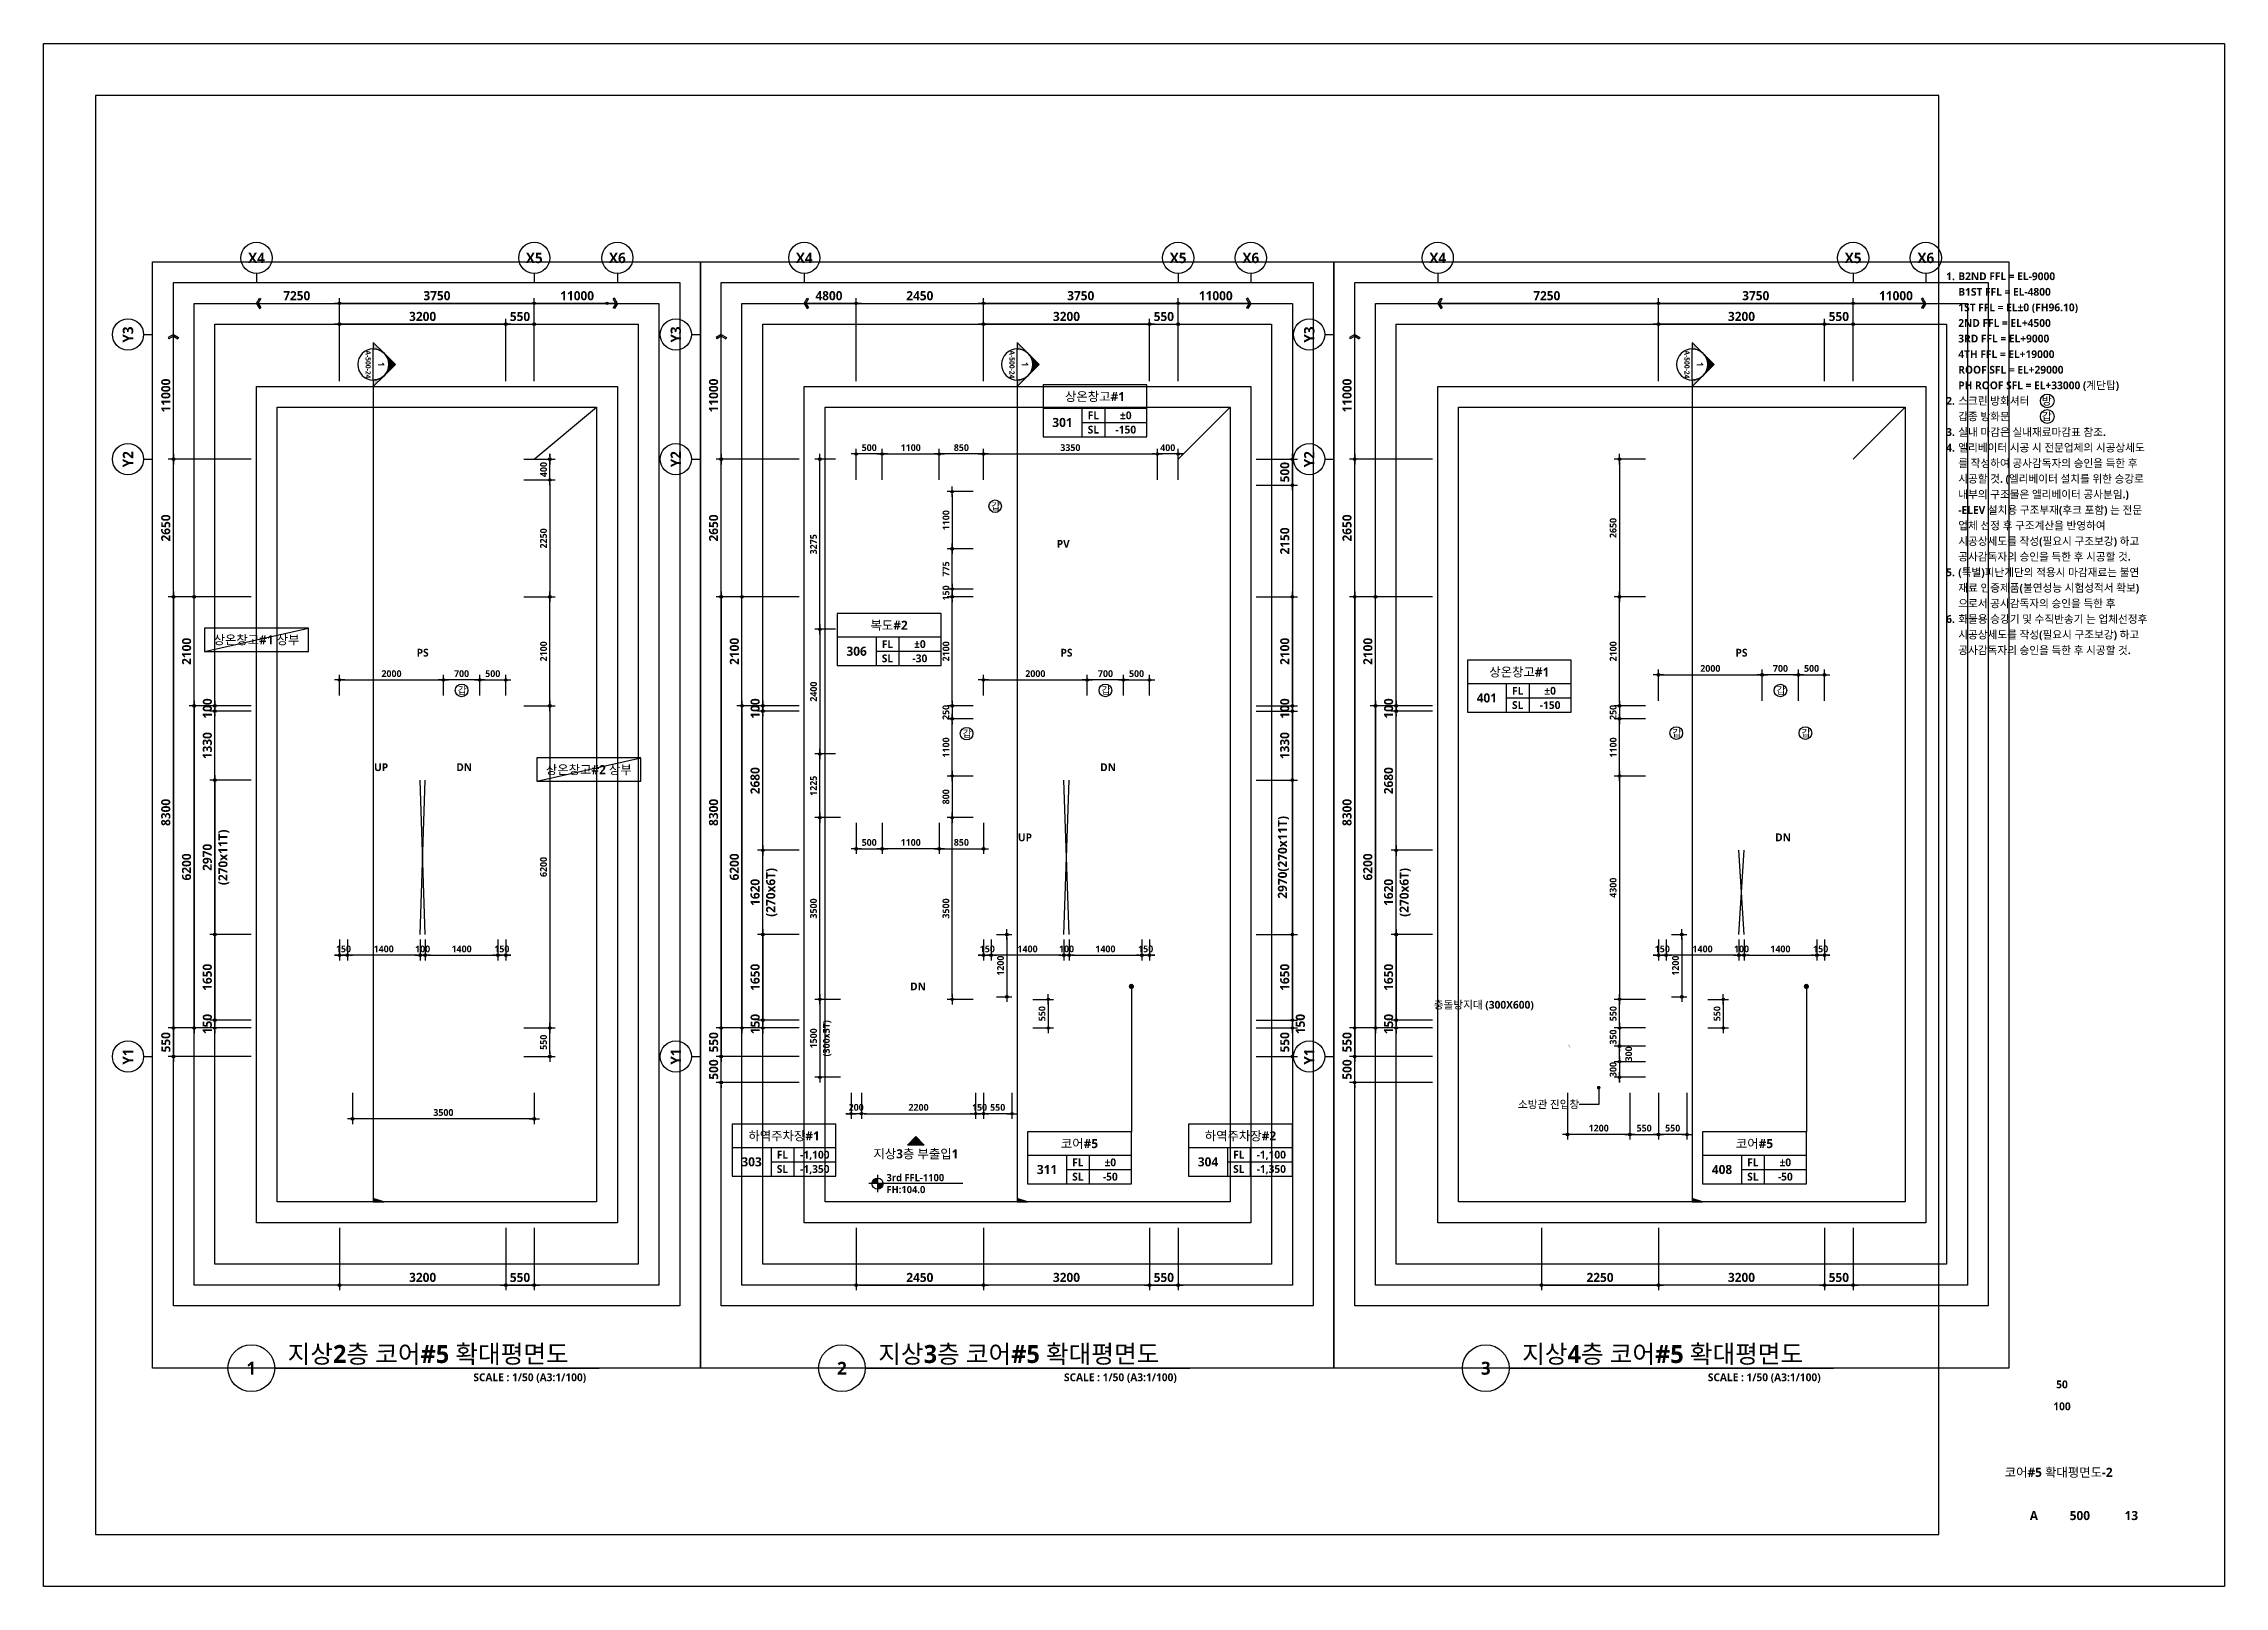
# Model space of a CAD drawing. Header units: millimetres. Extents: x -12482 to 126000, y 0 to 220200.
# Drawn here: x 42000 to 84000, y 118800 to 148500 of the extents above; entities that cross this region are included whole.
import ezdxf
from ezdxf.enums import TextEntityAlignment as Align

# ---------------------------------------------------------------- set-up
doc = ezdxf.new("R2010")
doc.units = ezdxf.units.MM
doc.header["$LTSCALE"] = 60
doc.linetypes.add('CEN', pattern=[62, 60, -1, 0, -1])
doc.layers.get('Defpoints').update_dxf_attribs({"color": 153})
for name, color, linetype in [('A-ANNO-DIM', 4, 'Continuous'), ('A-ANNO-ENT', 1, 'Continuous'), ('A-ANNO-GRA1', 7, 'Continuous'), ('A-ANNO-LEAD', 4, 'Continuous'), ('A-ANNO-NOTE', 7, 'Continuous'), ('A-ANNO-PONT', 7, 'Continuous'), ('A-ANNO-SYMB', 7, 'Continuous'), ('A-ANNO-TEXT1', 7, 'Continuous'), ('A-ANNO-TEXT2', 3, 'Continuous'), ('A-ANNO-TITL', 7, 'Continuous'), ('A-FLOR-OPEN-BELO', 6, 'CEN'), ('A-ST-AXIS-BUB', 7, 'Continuous'), ('A-ST-AXIS-DIM', 7, 'Continuous'), ('AA-MKXS', 3, 'Continuous'), ('AA-MKXX', 3, 'Continuous'), ('AA-XXXX-TXT1', 2, 'Continuous')]:
    doc.layers.add(name, color=color, linetype=linetype)
for name, color, linetype, plot in [('Defpoint', 161, 'Continuous', False), ('G(그리드1)', 185, 'Continuous', False), ('G(그리드2)', 235, 'Continuous', False)]:
    doc.layers.add(name, color=color, linetype=linetype, plot=plot)
doc.styles.add('2020음성 1차', font='NanumGothicBold.ttf')
doc.styles.add('SAMOO', font='romans.shx', dxfattribs={"bigfont": 'whgtxt.shx'})
doc.styles.add('SH_나눔', font='')
doc.styles.add('SH_대대리576', font='')
doc.styles.add('SH_진천_나눔', font='')
doc.styles.get('SH_나눔').set_extended_font_data('NanumGothic', bold=True)
doc.styles.get('SH_대대리576').set_extended_font_data('NanumGothic', bold=True)
doc.styles.get('SH_진천_나눔').set_extended_font_data('NanumGothic', bold=True)
doc.dimstyles.new('SHP 50', dxfattribs={"dimscale": 50, "dimtxt": 3.5, "dimasz": 1, "dimexe": 2, "dimexo": 2, "dimgap": 1, "dimtad": 1, "dimdec": 0, "dimzin": 0, "dimdsep": 46, "dimtxsty": 'SH_진천_나눔', "dimblk": 'DIMDOT', "dimcen": 0.09, "dimclrd": 256, "dimclre": 256, "dimclrt": 3, "dimadec": 0, "dimazin": 1, "dimtfac": 1, "dimtdec": 0, "dimtix": 1, "dimtmove": 2, "dimatfit": 0, "dimldrblk": 'DIMDOT', "dimfxl": 1, "dimtolj": 1, "dimtzin": 0, "dimlwd": -1, "dimlwe": -1, "dimarcsym": 0})
doc.dimstyles.new('SHP 50내부', dxfattribs={"dimscale": 50, "dimtxt": 2.6, "dimasz": 1, "dimexe": 2, "dimexo": 2, "dimgap": 1, "dimtad": 1, "dimdec": 0, "dimzin": 0, "dimdsep": 46, "dimtxsty": '2020음성 1차', "dimblk": 'DIMDOT', "dimcen": 0.09, "dimclrd": 256, "dimclre": 256, "dimclrt": 3, "dimadec": 0, "dimazin": 1, "dimtfac": 1, "dimtdec": 0, "dimtix": 1, "dimtmove": 2, "dimatfit": 0, "dimldrblk": 'DIMDOT', "dimfxl": 1, "dimtolj": 1, "dimtzin": 0, "dimlwd": -1, "dimlwe": -1, "dimarcsym": 0})

msp = doc.modelspace()

# ---------------------------------------------------------------- texts
at = {"color": 1, "style": 'SH_대대리576'}
msp.add_text('FH:104.0', height=137.67, dxfattribs=at).set_placement((58233.4, 126439.3), align=Align.MIDDLE_LEFT)
at = {"layer": 'A-ANNO-TEXT1', "style": 'SH_진천_나눔'}
for s, height, p in [('X4', 200, (46100, 144375)), ('X5', 200, (51450, 144375)), ('X6', 200, (53050, 144375)), ('X4', 200, (56650, 144375)), ('X5', 200, (63850, 144375)), ('X6', 200, (65250, 144375)), ('X4', 200, (68850, 144375)), ('X5', 200, (76850, 144375)), ('X6', 200, (78250, 144375)), ('PS', 150, (49300, 136775)), ('PS', 150, (61700, 136775)), ('PS', 150, (74700, 136775)), ('UP', 150, (48500, 134570)), ('DN', 150, (50100, 134570)), ('DN', 150, (62500, 134570)), ('UP', 150, (60900, 133220)), ('DN', 150, (75500, 133220)), ('DN', 150, (58839.7, 130350))]:
    msp.add_text(s, height=height, dxfattribs=at).set_placement(p, align=Align.MIDDLE_CENTER)
for s, p in [('Y3', (43625, 142900)), ('Y3', (54175, 142900)), ('Y3', (66375, 142900)), ('Y2', (43625, 140500)), ('Y2', (54175, 140500)), ('Y2', (66375, 140500)), ('Y1', (43625, 129000)), ('Y1', (54175, 129000)), ('Y1', (66375, 129000))]:
    msp.add_text(s, height=200, rotation=90, dxfattribs=at).set_placement(p, align=Align.MIDDLE_CENTER)
for s, height, p in [('PV', 150, (61637.1, 138870)), ('지상3층 부출입1', 175, (58800, 127129.7))]:
    msp.add_text(s, height=height, dxfattribs=at).set_placement(p, align=Align.MIDDLE)
at = {"layer": 'A-ANNO-TEXT1', "style": '2020음성 1차'}
for s, p in [('충돌방지대 (300X600)', (70699.8, 129996.2)), ('소방관 진입창', (71575, 128079))]:
    msp.add_text(s, height=150, dxfattribs=at).set_placement(p, align=Align.MIDDLE_RIGHT)
at = {"layer": 'A-ANNO-TEXT2', "style": 'SH_진천_나눔'}
for s, p in [('상온창고#1 상부', (46100, 137025)), ('상온창고#2 상부', (52500, 134525))]:
    msp.add_text(s, height=175, dxfattribs=at).set_placement(p, align=Align.MIDDLE)
at = {"layer": 'A-ANNO-TITL', "style": 'SH_진천_나눔'}
for s, height, p in [('50', 150, (80872.6, 122688.9)), ('100', 150, (80872.6, 122266.7)), (' 코어#5 확대평면도-2', 175, (80778.4, 120998.6)), ('A', 175, (80331.3, 120163.5)), ('500', 175, (81216.8, 120163.5)), ('13', 175, (82207.9, 120163.5))]:
    msp.add_text(s, height=height, dxfattribs=at).set_placement(p, align=Align.MIDDLE)
at = {"layer": 'A-ST-AXIS-DIM', "color": 3, "char_height": 175, "attachment_point": 5, "style": 'SH_진천_나눔'}
for s, insert in [('\\A1;7250', (46875, 143646.4)), ('\\A1;11000', (52275, 143646)), ('\\A1;4800', (57125, 143646.6)), ('\\A1;11000', (64575, 143646)), ('\\A1;7250', (70950, 143646.2)), ('\\A1;11000', (77675, 143646))]:
    msp.add_mtext(s, dxfattribs=dict(at, insert=insert))
at = {"layer": 'A-ST-AXIS-DIM', "color": 3, "char_height": 175, "attachment_point": 5, "rotation": 90, "style": 'SH_진천_나눔'}
for insert in [(44353.4, 141725), (54903.4, 141725), (67103.4, 141725)]:
    msp.add_mtext('\\A1;11000', dxfattribs=dict(at, insert=insert))

# ---------------------------------------------------------------- blocks, each defined once
blk = doc.blocks.new('*U13165')
at = {"layer": 'A-ANNO-TITL'}
blk.add_line((0, 0), (6250, 0), dxfattribs=at)
blk.add_circle((-450, 0), 450, dxfattribs=at)
at = {"layer": 'AA-XXXX-TXT1', "style": 'SH_진천_나눔'}
blk.add_attdef('DWG.TITLE', (250, 100), '', height=350, dxfattribs=at)
at = {"layer": 'AA-XXXX-TXT1', "color": 7, "style": 'SH_진천_나눔'}
blk.add_attdef('NO1', text='', height=300, dxfattribs=at).set_placement((-450, 0), align=Align.MIDDLE)
at = {"layer": 'AA-XXXX-TXT1', "style": 'SH_진천_나눔'}
blk.add_attdef('SCALE', text='', height=150, dxfattribs=at).set_placement((6000, -100), align=Align.TOP_RIGHT)
blk = doc.blocks.new('A-ST-AXIS-BUB-1')
at = {"layer": 'A-ST-AXIS-BUB'}
blk.add_line((0, 350), (0, 0), dxfattribs=at)
blk.add_circle((0, 950), 600, dxfattribs=at)
blk = doc.blocks.new('DIMDOT')
at = {"color": 0}
blk.add_line((-2, 0), (2, 0), dxfattribs=at)
for radius in [0.5, 0.25]:
    blk.add_circle((0, 0), radius, dxfattribs=at)
blk = doc.blocks.new('arrow1')
at = {"color": 0}
for p, q in [((0, 0), (0.29, 0.5)), ((0, 0), (0.29, -0.5)), ((0.16, 0), (0.41, 0.43)), ((0.16, 0), (0.41, -0.43)), ((0.29, 0.5), (0.41, 0.43)), ((0.29, -0.5), (0.41, -0.43))]:
    blk.add_line(p, q, dxfattribs=at)
blk = doc.blocks.new('*D17269')
at = {"layer": 'A-ST-AXIS-DIM'}
for p, q in [((46000, 137850), (44400, 137850)), ((44500, 137800), (44500, 129600)), ((46000, 129550), (44400, 129550))]:
    blk.add_line(p, q, dxfattribs=at)
at = {"layer": 'Defpoints', "color": 0}
for p in [(46100, 137850), (44500, 129550), (46100, 129550)]:
    blk.add_point(p, dxfattribs=at)
at = {"layer": 'A-ST-AXIS-DIM', "linetype": 'ByBlock', "xscale": 50, "yscale": 50, "zscale": 50}
for p, rotation in [((44500, 137850), 90), ((44500, 129550), 270)]:
    blk.add_blockref('DIMDOT', p, dxfattribs=dict(at, rotation=rotation))
at = {"layer": 'A-ST-AXIS-DIM', "color": 3, "insert": (44353, 133700), "char_height": 175, "attachment_point": 5, "rotation": 90, "style": 'SH_진천_나눔'}
blk.add_mtext('\\A1;8300', dxfattribs=at)
blk = doc.blocks.new('*D17270')
at = {"layer": 'A-ST-AXIS-DIM'}
for p, q in [((46000, 135750), (44800, 135750)), ((44900, 135700), (44900, 129600)), ((46000, 129550), (44800, 129550))]:
    blk.add_line(p, q, dxfattribs=at)
at = {"layer": 'Defpoints', "color": 0}
for p in [(46100, 135750), (44900, 129550), (46100, 129550)]:
    blk.add_point(p, dxfattribs=at)
at = {"layer": 'A-ST-AXIS-DIM', "linetype": 'ByBlock', "xscale": 50, "yscale": 50, "zscale": 50}
for p, rotation in [((44900, 135750), 90), ((44900, 129550), 270)]:
    blk.add_blockref('DIMDOT', p, dxfattribs=dict(at, rotation=rotation))
at = {"layer": 'A-ST-AXIS-DIM', "color": 3, "insert": (44753, 132650), "char_height": 175, "attachment_point": 5, "rotation": 90, "style": 'SH_진천_나눔'}
blk.add_mtext('\\A1;6200', dxfattribs=at)
blk = doc.blocks.new('*D17271')
at = {"layer": 'A-ST-AXIS-DIM'}
for p, q in [((46000, 137850), (44800, 137850)), ((44900, 135800), (44900, 137800)), ((46000, 135750), (44800, 135750))]:
    blk.add_line(p, q, dxfattribs=at)
at = {"layer": 'Defpoints', "color": 0}
for p in [(44900, 137850), (46100, 137850), (46100, 135750)]:
    blk.add_point(p, dxfattribs=at)
at = {"layer": 'A-ST-AXIS-DIM', "linetype": 'ByBlock', "xscale": 50, "yscale": 50, "zscale": 50}
for p, rotation in [((44900, 137850), 90), ((44900, 135750), 270)]:
    blk.add_blockref('DIMDOT', p, dxfattribs=dict(at, rotation=rotation))
at = {"layer": 'A-ST-AXIS-DIM', "color": 3, "insert": (44754, 136800), "char_height": 175, "attachment_point": 5, "rotation": 90, "style": 'SH_진천_나눔'}
blk.add_mtext('\\A1;2100', dxfattribs=at)
blk = doc.blocks.new('*D17272')
at = {"layer": 'A-ST-AXIS-DIM'}
for p, q in [((46000, 129550), (44400, 129550)), ((44500, 129500), (44500, 129050)), ((46000, 129000), (44400, 129000))]:
    blk.add_line(p, q, dxfattribs=at)
at = {"layer": 'Defpoints', "color": 0}
for p in [(46100, 129550), (44500, 129000), (46100, 129000)]:
    blk.add_point(p, dxfattribs=at)
at = {"layer": 'A-ST-AXIS-DIM', "linetype": 'ByBlock', "xscale": 50, "yscale": 50, "zscale": 50}
for p, rotation in [((44500, 129550), 90), ((44500, 129000), 270)]:
    blk.add_blockref('DIMDOT', p, dxfattribs=dict(at, rotation=rotation))
at = {"layer": 'A-ST-AXIS-DIM', "color": 3, "insert": (44354, 129275), "char_height": 175, "attachment_point": 5, "rotation": 90, "style": 'SH_진천_나눔'}
blk.add_mtext('\\A1;550', dxfattribs=at)
blk = doc.blocks.new('*D17273')
at = {"layer": 'A-ST-AXIS-DIM'}
for p, q in [((46000, 140500), (44400, 140500)), ((44500, 137900), (44500, 140450)), ((46000, 137850), (44400, 137850))]:
    blk.add_line(p, q, dxfattribs=at)
at = {"layer": 'Defpoints', "color": 0}
for p in [(44500, 140500), (46100, 140500), (46100, 137850)]:
    blk.add_point(p, dxfattribs=at)
at = {"layer": 'A-ST-AXIS-DIM', "linetype": 'ByBlock', "xscale": 50, "yscale": 50, "zscale": 50}
for p, rotation in [((44500, 140500), 90), ((44500, 137850), 270)]:
    blk.add_blockref('DIMDOT', p, dxfattribs=dict(at, rotation=rotation))
at = {"layer": 'A-ST-AXIS-DIM', "color": 3, "insert": (44353, 139175), "char_height": 175, "attachment_point": 5, "rotation": 90, "style": 'SH_진천_나눔'}
blk.add_mtext('\\A1;2650', dxfattribs=at)
blk = doc.blocks.new('*D17274')
at = {"layer": 'A-ST-AXIS-DIM'}
for p, q in [((56550, 137850), (54950, 137850)), ((55050, 137800), (55050, 129600)), ((56550, 129550), (54950, 129550))]:
    blk.add_line(p, q, dxfattribs=at)
at = {"layer": 'Defpoints', "color": 0}
for p in [(56650, 137850), (55050, 129550), (56650, 129550)]:
    blk.add_point(p, dxfattribs=at)
at = {"layer": 'A-ST-AXIS-DIM', "linetype": 'ByBlock', "xscale": 50, "yscale": 50, "zscale": 50}
for p, rotation in [((55050, 137850), 90), ((55050, 129550), 270)]:
    blk.add_blockref('DIMDOT', p, dxfattribs=dict(at, rotation=rotation))
at = {"layer": 'A-ST-AXIS-DIM', "color": 3, "insert": (54903, 133700), "char_height": 175, "attachment_point": 5, "rotation": 90, "style": 'SH_진천_나눔'}
blk.add_mtext('\\A1;8300', dxfattribs=at)
blk = doc.blocks.new('*D17275')
at = {"layer": 'A-ST-AXIS-DIM'}
for p, q in [((56550, 135750), (55350, 135750)), ((55450, 135700), (55450, 129600)), ((56550, 129550), (55350, 129550))]:
    blk.add_line(p, q, dxfattribs=at)
at = {"layer": 'Defpoints', "color": 0}
for p in [(56650, 135750), (55450, 129550), (56650, 129550)]:
    blk.add_point(p, dxfattribs=at)
at = {"layer": 'A-ST-AXIS-DIM', "linetype": 'ByBlock', "xscale": 50, "yscale": 50, "zscale": 50}
for p, rotation in [((55450, 135750), 90), ((55450, 129550), 270)]:
    blk.add_blockref('DIMDOT', p, dxfattribs=dict(at, rotation=rotation))
at = {"layer": 'A-ST-AXIS-DIM', "color": 3, "insert": (55303, 132650), "char_height": 175, "attachment_point": 5, "rotation": 90, "style": 'SH_진천_나눔'}
blk.add_mtext('\\A1;6200', dxfattribs=at)
blk = doc.blocks.new('*D17276')
at = {"layer": 'A-ST-AXIS-DIM'}
for p, q in [((56550, 137850), (55350, 137850)), ((55450, 135800), (55450, 137800)), ((56550, 135750), (55350, 135750))]:
    blk.add_line(p, q, dxfattribs=at)
at = {"layer": 'Defpoints', "color": 0}
for p in [(55450, 137850), (56650, 137850), (56650, 135750)]:
    blk.add_point(p, dxfattribs=at)
at = {"layer": 'A-ST-AXIS-DIM', "linetype": 'ByBlock', "xscale": 50, "yscale": 50, "zscale": 50}
for p, rotation in [((55450, 137850), 90), ((55450, 135750), 270)]:
    blk.add_blockref('DIMDOT', p, dxfattribs=dict(at, rotation=rotation))
at = {"layer": 'A-ST-AXIS-DIM', "color": 3, "insert": (55304, 136800), "char_height": 175, "attachment_point": 5, "rotation": 90, "style": 'SH_진천_나눔'}
blk.add_mtext('\\A1;2100', dxfattribs=at)
blk = doc.blocks.new('*D17277')
at = {"layer": 'A-ST-AXIS-DIM'}
for p, q in [((56550, 129550), (54950, 129550)), ((55050, 129500), (55050, 129050)), ((56550, 129000), (54950, 129000))]:
    blk.add_line(p, q, dxfattribs=at)
at = {"layer": 'Defpoints', "color": 0}
for p in [(56650, 129550), (55050, 129000), (56650, 129000)]:
    blk.add_point(p, dxfattribs=at)
at = {"layer": 'A-ST-AXIS-DIM', "linetype": 'ByBlock', "xscale": 50, "yscale": 50, "zscale": 50}
for p, rotation in [((55050, 129550), 90), ((55050, 129000), 270)]:
    blk.add_blockref('DIMDOT', p, dxfattribs=dict(at, rotation=rotation))
at = {"layer": 'A-ST-AXIS-DIM', "color": 3, "insert": (54904, 129275), "char_height": 175, "attachment_point": 5, "rotation": 90, "style": 'SH_진천_나눔'}
blk.add_mtext('\\A1;550', dxfattribs=at)
blk = doc.blocks.new('*D17278')
at = {"layer": 'A-ST-AXIS-DIM'}
for p, q in [((56550, 140500), (54950, 140500)), ((55050, 137900), (55050, 140450)), ((56550, 137850), (54950, 137850))]:
    blk.add_line(p, q, dxfattribs=at)
at = {"layer": 'Defpoints', "color": 0}
for p in [(55050, 140500), (56650, 140500), (56650, 137850)]:
    blk.add_point(p, dxfattribs=at)
at = {"layer": 'A-ST-AXIS-DIM', "linetype": 'ByBlock', "xscale": 50, "yscale": 50, "zscale": 50}
for p, rotation in [((55050, 140500), 90), ((55050, 137850), 270)]:
    blk.add_blockref('DIMDOT', p, dxfattribs=dict(at, rotation=rotation))
at = {"layer": 'A-ST-AXIS-DIM', "color": 3, "insert": (54903, 139175), "char_height": 175, "attachment_point": 5, "rotation": 90, "style": 'SH_진천_나눔'}
blk.add_mtext('\\A1;2650', dxfattribs=at)
blk = doc.blocks.new('*D17279')
at = {"layer": 'A-ST-AXIS-DIM'}
for p, q in [((68750, 137850), (67150, 137850)), ((67250, 137800), (67250, 129600)), ((68750, 129550), (67150, 129550))]:
    blk.add_line(p, q, dxfattribs=at)
at = {"layer": 'Defpoints', "color": 0}
for p in [(68850, 137850), (67250, 129550), (68850, 129550)]:
    blk.add_point(p, dxfattribs=at)
at = {"layer": 'A-ST-AXIS-DIM', "linetype": 'ByBlock', "xscale": 50, "yscale": 50, "zscale": 50}
for p, rotation in [((67250, 137850), 90), ((67250, 129550), 270)]:
    blk.add_blockref('DIMDOT', p, dxfattribs=dict(at, rotation=rotation))
at = {"layer": 'A-ST-AXIS-DIM', "color": 3, "insert": (67103, 133700), "char_height": 175, "attachment_point": 5, "rotation": 90, "style": 'SH_진천_나눔'}
blk.add_mtext('\\A1;8300', dxfattribs=at)
blk = doc.blocks.new('*D17280')
at = {"layer": 'A-ST-AXIS-DIM'}
for p, q in [((68750, 135750), (67550, 135750)), ((67650, 135700), (67650, 129600)), ((68750, 129550), (67550, 129550))]:
    blk.add_line(p, q, dxfattribs=at)
at = {"layer": 'Defpoints', "color": 0}
for p in [(68850, 135750), (67650, 129550), (68850, 129550)]:
    blk.add_point(p, dxfattribs=at)
at = {"layer": 'A-ST-AXIS-DIM', "linetype": 'ByBlock', "xscale": 50, "yscale": 50, "zscale": 50}
for p, rotation in [((67650, 135750), 90), ((67650, 129550), 270)]:
    blk.add_blockref('DIMDOT', p, dxfattribs=dict(at, rotation=rotation))
at = {"layer": 'A-ST-AXIS-DIM', "color": 3, "insert": (67503, 132650), "char_height": 175, "attachment_point": 5, "rotation": 90, "style": 'SH_진천_나눔'}
blk.add_mtext('\\A1;6200', dxfattribs=at)
blk = doc.blocks.new('*D17281')
at = {"layer": 'A-ST-AXIS-DIM'}
for p, q in [((68750, 137850), (67550, 137850)), ((67650, 135800), (67650, 137800)), ((68750, 135750), (67550, 135750))]:
    blk.add_line(p, q, dxfattribs=at)
at = {"layer": 'Defpoints', "color": 0}
for p in [(67650, 137850), (68850, 137850), (68850, 135750)]:
    blk.add_point(p, dxfattribs=at)
at = {"layer": 'A-ST-AXIS-DIM', "linetype": 'ByBlock', "xscale": 50, "yscale": 50, "zscale": 50}
for p, rotation in [((67650, 137850), 90), ((67650, 135750), 270)]:
    blk.add_blockref('DIMDOT', p, dxfattribs=dict(at, rotation=rotation))
at = {"layer": 'A-ST-AXIS-DIM', "color": 3, "insert": (67504, 136800), "char_height": 175, "attachment_point": 5, "rotation": 90, "style": 'SH_진천_나눔'}
blk.add_mtext('\\A1;2100', dxfattribs=at)
blk = doc.blocks.new('*D17282')
at = {"layer": 'A-ST-AXIS-DIM'}
for p, q in [((68750, 129550), (67150, 129550)), ((67250, 129500), (67250, 129050)), ((68750, 129000), (67150, 129000))]:
    blk.add_line(p, q, dxfattribs=at)
at = {"layer": 'Defpoints', "color": 0}
for p in [(68850, 129550), (67250, 129000), (68850, 129000)]:
    blk.add_point(p, dxfattribs=at)
at = {"layer": 'A-ST-AXIS-DIM', "linetype": 'ByBlock', "xscale": 50, "yscale": 50, "zscale": 50}
for p, rotation in [((67250, 129550), 90), ((67250, 129000), 270)]:
    blk.add_blockref('DIMDOT', p, dxfattribs=dict(at, rotation=rotation))
at = {"layer": 'A-ST-AXIS-DIM', "color": 3, "insert": (67104, 129275), "char_height": 175, "attachment_point": 5, "rotation": 90, "style": 'SH_진천_나눔'}
blk.add_mtext('\\A1;550', dxfattribs=at)
blk = doc.blocks.new('*D17283')
at = {"layer": 'A-ST-AXIS-DIM'}
for p, q in [((68750, 140500), (67150, 140500)), ((67250, 137900), (67250, 140450)), ((68750, 137850), (67150, 137850))]:
    blk.add_line(p, q, dxfattribs=at)
at = {"layer": 'Defpoints', "color": 0}
for p in [(67250, 140500), (68850, 140500), (68850, 137850)]:
    blk.add_point(p, dxfattribs=at)
at = {"layer": 'A-ST-AXIS-DIM', "linetype": 'ByBlock', "xscale": 50, "yscale": 50, "zscale": 50}
for p, rotation in [((67250, 140500), 90), ((67250, 137850), 270)]:
    blk.add_blockref('DIMDOT', p, dxfattribs=dict(at, rotation=rotation))
at = {"layer": 'A-ST-AXIS-DIM', "color": 3, "insert": (67103, 139175), "char_height": 175, "attachment_point": 5, "rotation": 90, "style": 'SH_진천_나눔'}
blk.add_mtext('\\A1;2650', dxfattribs=at)
blk = doc.blocks.new('*D17284')
at = {"layer": 'A-ST-AXIS-DIM'}
for p, q in [((57650, 142000), (57650, 143600)), ((57700, 143500), (60050, 143500)), ((60100, 142000), (60100, 143600))]:
    blk.add_line(p, q, dxfattribs=at)
at = {"layer": 'Defpoints', "color": 0}
for p in [(60100, 143500), (57650, 141900), (60100, 141900)]:
    blk.add_point(p, dxfattribs=at)
at = {"layer": 'A-ST-AXIS-DIM', "linetype": 'ByBlock', "xscale": 50, "yscale": 50, "zscale": 50, "rotation": 180}
blk.add_blockref('DIMDOT', (57650, 143500), dxfattribs=at)
at = {"layer": 'A-ST-AXIS-DIM', "linetype": 'ByBlock', "xscale": 50, "yscale": 50, "zscale": 50}
blk.add_blockref('DIMDOT', (60100, 143500), dxfattribs=at)
at = {"layer": 'A-ST-AXIS-DIM', "color": 3, "insert": (58875, 143646), "char_height": 175, "attachment_point": 5, "style": 'SH_진천_나눔'}
blk.add_mtext('\\A1;2450', dxfattribs=at)
blk = doc.blocks.new('*D18442')
at = {"layer": 'A-ANNO-DIM'}
for p, q in [((49700, 135950), (49700, 136350)), ((50350, 136250), (49750, 136250)), ((50400, 135950), (50400, 136350))]:
    blk.add_line(p, q, dxfattribs=at)
at = {"layer": 'Defpoints', "color": 0}
for p in [(49700, 136250), (49700, 135850), (50400, 135850)]:
    blk.add_point(p, dxfattribs=at)
at = {"layer": 'A-ANNO-DIM', "linetype": 'ByBlock', "xscale": 50, "yscale": 50, "zscale": 50, "rotation": 180}
blk.add_blockref('DIMDOT', (49700, 136250), dxfattribs=at)
at = {"layer": 'A-ANNO-DIM', "linetype": 'ByBlock', "xscale": 50, "yscale": 50, "zscale": 50}
blk.add_blockref('DIMDOT', (50400, 136250), dxfattribs=at)
at = {"layer": 'A-ANNO-DIM', "color": 3, "insert": (50050, 136371), "char_height": 130, "attachment_point": 5, "style": '2020음성 1차'}
blk.add_mtext('\\A1;700', dxfattribs=at)
blk = doc.blocks.new('*D18443')
at = {"layer": 'A-ANNO-DIM'}
for p, q in [((47700, 135950), (47700, 136350)), ((47750, 136250), (49650, 136250)), ((49700, 135950), (49700, 136350))]:
    blk.add_line(p, q, dxfattribs=at)
at = {"layer": 'Defpoints', "color": 0}
for p in [(49700, 136250), (47700, 135850), (49700, 135850)]:
    blk.add_point(p, dxfattribs=at)
at = {"layer": 'A-ANNO-DIM', "linetype": 'ByBlock', "xscale": 50, "yscale": 50, "zscale": 50, "rotation": 180}
blk.add_blockref('DIMDOT', (47700, 136250), dxfattribs=at)
at = {"layer": 'A-ANNO-DIM', "linetype": 'ByBlock', "xscale": 50, "yscale": 50, "zscale": 50}
blk.add_blockref('DIMDOT', (49700, 136250), dxfattribs=at)
at = {"layer": 'A-ANNO-DIM', "color": 3, "insert": (48700, 136371), "char_height": 130, "attachment_point": 5, "style": '2020음성 1차'}
blk.add_mtext('\\A1;2000', dxfattribs=at)
blk = doc.blocks.new('*D18444')
at = {"layer": 'A-ANNO-DIM'}
for p, q in [((50400, 135950), (50400, 136350)), ((50450, 136250), (50850, 136250)), ((50900, 135950), (50900, 136350))]:
    blk.add_line(p, q, dxfattribs=at)
at = {"layer": 'Defpoints', "color": 0}
for p in [(50900, 136250), (50400, 135850), (50900, 135850)]:
    blk.add_point(p, dxfattribs=at)
at = {"layer": 'A-ANNO-DIM', "linetype": 'ByBlock', "xscale": 50, "yscale": 50, "zscale": 50, "rotation": 180}
blk.add_blockref('DIMDOT', (50400, 136250), dxfattribs=at)
at = {"layer": 'A-ANNO-DIM', "linetype": 'ByBlock', "xscale": 50, "yscale": 50, "zscale": 50}
blk.add_blockref('DIMDOT', (50900, 136250), dxfattribs=at)
at = {"layer": 'A-ANNO-DIM', "color": 3, "insert": (50650, 136371), "char_height": 130, "attachment_point": 5, "style": '2020음성 1차'}
blk.add_mtext('\\A1;500', dxfattribs=at)
blk = doc.blocks.new('갑종 TEXT100')
at = {"layer": 'A-ANNO-SYMB'}
blk.add_circle((0, 0), 243, dxfattribs=at)
at = {"layer": 'A-ANNO-TITL', "style": '2020음성 1차'}
blk.add_text('갑 ', height=266.7, dxfattribs=at).set_placement((67, 0), align=Align.MIDDLE_CENTER)
blk = doc.blocks.new('*D18445')
at = {"layer": 'A-ANNO-DIM'}
for p, q in [((62100, 135950), (62100, 136350)), ((62750, 136250), (62150, 136250)), ((62800, 135950), (62800, 136350))]:
    blk.add_line(p, q, dxfattribs=at)
at = {"layer": 'Defpoints', "color": 0}
for p in [(62100, 136250), (62100, 135850), (62800, 135850)]:
    blk.add_point(p, dxfattribs=at)
at = {"layer": 'A-ANNO-DIM', "linetype": 'ByBlock', "xscale": 50, "yscale": 50, "zscale": 50, "rotation": 180}
blk.add_blockref('DIMDOT', (62100, 136250), dxfattribs=at)
at = {"layer": 'A-ANNO-DIM', "linetype": 'ByBlock', "xscale": 50, "yscale": 50, "zscale": 50}
blk.add_blockref('DIMDOT', (62800, 136250), dxfattribs=at)
at = {"layer": 'A-ANNO-DIM', "color": 3, "insert": (62450, 136371), "char_height": 130, "attachment_point": 5, "style": '2020음성 1차'}
blk.add_mtext('\\A1;700', dxfattribs=at)
blk = doc.blocks.new('*D18446')
at = {"layer": 'A-ANNO-DIM'}
for p, q in [((60100, 135950), (60100, 136350)), ((60150, 136250), (62050, 136250)), ((62100, 135950), (62100, 136350))]:
    blk.add_line(p, q, dxfattribs=at)
at = {"layer": 'Defpoints', "color": 0}
for p in [(62100, 136250), (60100, 135850), (62100, 135850)]:
    blk.add_point(p, dxfattribs=at)
at = {"layer": 'A-ANNO-DIM', "linetype": 'ByBlock', "xscale": 50, "yscale": 50, "zscale": 50, "rotation": 180}
blk.add_blockref('DIMDOT', (60100, 136250), dxfattribs=at)
at = {"layer": 'A-ANNO-DIM', "linetype": 'ByBlock', "xscale": 50, "yscale": 50, "zscale": 50}
blk.add_blockref('DIMDOT', (62100, 136250), dxfattribs=at)
at = {"layer": 'A-ANNO-DIM', "color": 3, "insert": (61100, 136371), "char_height": 130, "attachment_point": 5, "style": '2020음성 1차'}
blk.add_mtext('\\A1;2000', dxfattribs=at)
blk = doc.blocks.new('*D18447')
at = {"layer": 'A-ANNO-DIM'}
for p, q in [((62800, 135950), (62800, 136350)), ((62850, 136250), (63250, 136250)), ((63300, 135950), (63300, 136350))]:
    blk.add_line(p, q, dxfattribs=at)
at = {"layer": 'Defpoints', "color": 0}
for p in [(63300, 136250), (62800, 135850), (63300, 135850)]:
    blk.add_point(p, dxfattribs=at)
at = {"layer": 'A-ANNO-DIM', "linetype": 'ByBlock', "xscale": 50, "yscale": 50, "zscale": 50, "rotation": 180}
blk.add_blockref('DIMDOT', (62800, 136250), dxfattribs=at)
at = {"layer": 'A-ANNO-DIM', "linetype": 'ByBlock', "xscale": 50, "yscale": 50, "zscale": 50}
blk.add_blockref('DIMDOT', (63300, 136250), dxfattribs=at)
at = {"layer": 'A-ANNO-DIM', "color": 3, "insert": (63050, 136371), "char_height": 130, "attachment_point": 5, "style": '2020음성 1차'}
blk.add_mtext('\\A1;500', dxfattribs=at)
blk = doc.blocks.new('*D18454')
at = {"layer": 'A-ST-AXIS-DIM'}
for p, q in [((47700, 142000), (47700, 143600)), ((51400, 143500), (47750, 143500)), ((51450, 142000), (51450, 143600))]:
    blk.add_line(p, q, dxfattribs=at)
at = {"layer": 'Defpoints', "color": 0}
for p in [(47700, 143500), (47700, 141900), (51450, 141900)]:
    blk.add_point(p, dxfattribs=at)
at = {"layer": 'A-ST-AXIS-DIM', "linetype": 'ByBlock', "xscale": 50, "yscale": 50, "zscale": 50, "rotation": 180}
blk.add_blockref('DIMDOT', (47700, 143500), dxfattribs=at)
at = {"layer": 'A-ST-AXIS-DIM', "linetype": 'ByBlock', "xscale": 50, "yscale": 50, "zscale": 50}
blk.add_blockref('DIMDOT', (51450, 143500), dxfattribs=at)
at = {"layer": 'A-ST-AXIS-DIM', "color": 3, "insert": (49575, 143647), "char_height": 175, "attachment_point": 5, "style": 'SH_진천_나눔'}
blk.add_mtext('\\A1;3750', dxfattribs=at)
blk = doc.blocks.new('*D18455')
at = {"layer": 'A-ST-AXIS-DIM'}
for p, q in [((50900, 142000), (50900, 143200)), ((50950, 143100), (51400, 143100)), ((51450, 142000), (51450, 143200))]:
    blk.add_line(p, q, dxfattribs=at)
at = {"layer": 'Defpoints', "color": 0}
for p in [(51450, 143100), (50900, 141900), (51450, 141900)]:
    blk.add_point(p, dxfattribs=at)
at = {"layer": 'A-ST-AXIS-DIM', "linetype": 'ByBlock', "xscale": 50, "yscale": 50, "zscale": 50, "rotation": 180}
blk.add_blockref('DIMDOT', (50900, 143100), dxfattribs=at)
at = {"layer": 'A-ST-AXIS-DIM', "linetype": 'ByBlock', "xscale": 50, "yscale": 50, "zscale": 50}
blk.add_blockref('DIMDOT', (51450, 143100), dxfattribs=at)
at = {"layer": 'A-ST-AXIS-DIM', "color": 3, "insert": (51175, 143246), "char_height": 175, "attachment_point": 5, "style": 'SH_진천_나눔'}
blk.add_mtext('\\A1;550', dxfattribs=at)
blk = doc.blocks.new('*D18456')
at = {"layer": 'A-ST-AXIS-DIM'}
for p, q in [((47700, 142000), (47700, 143200)), ((50850, 143100), (47750, 143100)), ((50900, 142000), (50900, 143200))]:
    blk.add_line(p, q, dxfattribs=at)
at = {"layer": 'Defpoints', "color": 0}
for p in [(47700, 143100), (47700, 141900), (50900, 141900)]:
    blk.add_point(p, dxfattribs=at)
at = {"layer": 'A-ST-AXIS-DIM', "linetype": 'ByBlock', "xscale": 50, "yscale": 50, "zscale": 50, "rotation": 180}
blk.add_blockref('DIMDOT', (47700, 143100), dxfattribs=at)
at = {"layer": 'A-ST-AXIS-DIM', "linetype": 'ByBlock', "xscale": 50, "yscale": 50, "zscale": 50}
blk.add_blockref('DIMDOT', (50900, 143100), dxfattribs=at)
at = {"layer": 'A-ST-AXIS-DIM', "color": 3, "insert": (49300, 143247), "char_height": 175, "attachment_point": 5, "style": 'SH_진천_나눔'}
blk.add_mtext('\\A1;3200', dxfattribs=at)
blk = doc.blocks.new('*D18457')
at = {"layer": 'A-ST-AXIS-DIM'}
for p, q in [((60100, 142000), (60100, 143600)), ((63800, 143500), (60150, 143500)), ((63850, 142000), (63850, 143600))]:
    blk.add_line(p, q, dxfattribs=at)
at = {"layer": 'Defpoints', "color": 0}
for p in [(60100, 143500), (60100, 141900), (63850, 141900)]:
    blk.add_point(p, dxfattribs=at)
at = {"layer": 'A-ST-AXIS-DIM', "linetype": 'ByBlock', "xscale": 50, "yscale": 50, "zscale": 50, "rotation": 180}
blk.add_blockref('DIMDOT', (60100, 143500), dxfattribs=at)
at = {"layer": 'A-ST-AXIS-DIM', "linetype": 'ByBlock', "xscale": 50, "yscale": 50, "zscale": 50}
blk.add_blockref('DIMDOT', (63850, 143500), dxfattribs=at)
at = {"layer": 'A-ST-AXIS-DIM', "color": 3, "insert": (61975, 143647), "char_height": 175, "attachment_point": 5, "style": 'SH_진천_나눔'}
blk.add_mtext('\\A1;3750', dxfattribs=at)
blk = doc.blocks.new('*D18458')
at = {"layer": 'A-ST-AXIS-DIM'}
for p, q in [((63300, 142000), (63300, 143200)), ((63350, 143100), (63800, 143100)), ((63850, 142000), (63850, 143200))]:
    blk.add_line(p, q, dxfattribs=at)
at = {"layer": 'Defpoints', "color": 0}
for p in [(63850, 143100), (63300, 141900), (63850, 141900)]:
    blk.add_point(p, dxfattribs=at)
at = {"layer": 'A-ST-AXIS-DIM', "linetype": 'ByBlock', "xscale": 50, "yscale": 50, "zscale": 50, "rotation": 180}
blk.add_blockref('DIMDOT', (63300, 143100), dxfattribs=at)
at = {"layer": 'A-ST-AXIS-DIM', "linetype": 'ByBlock', "xscale": 50, "yscale": 50, "zscale": 50}
blk.add_blockref('DIMDOT', (63850, 143100), dxfattribs=at)
at = {"layer": 'A-ST-AXIS-DIM', "color": 3, "insert": (63575, 143246), "char_height": 175, "attachment_point": 5, "style": 'SH_진천_나눔'}
blk.add_mtext('\\A1;550', dxfattribs=at)
blk = doc.blocks.new('*D18459')
at = {"layer": 'A-ST-AXIS-DIM'}
for p, q in [((60100, 142000), (60100, 143200)), ((63250, 143100), (60150, 143100)), ((63300, 142000), (63300, 143200))]:
    blk.add_line(p, q, dxfattribs=at)
at = {"layer": 'Defpoints', "color": 0}
for p in [(60100, 143100), (60100, 141900), (63300, 141900)]:
    blk.add_point(p, dxfattribs=at)
at = {"layer": 'A-ST-AXIS-DIM', "linetype": 'ByBlock', "xscale": 50, "yscale": 50, "zscale": 50, "rotation": 180}
blk.add_blockref('DIMDOT', (60100, 143100), dxfattribs=at)
at = {"layer": 'A-ST-AXIS-DIM', "linetype": 'ByBlock', "xscale": 50, "yscale": 50, "zscale": 50}
blk.add_blockref('DIMDOT', (63300, 143100), dxfattribs=at)
at = {"layer": 'A-ST-AXIS-DIM', "color": 3, "insert": (61700, 143247), "char_height": 175, "attachment_point": 5, "style": 'SH_진천_나눔'}
blk.add_mtext('\\A1;3200', dxfattribs=at)
blk = doc.blocks.new('*D18460')
at = {"layer": 'A-ST-AXIS-DIM'}
for p, q in [((73100, 142000), (73100, 143600)), ((76800, 143500), (73150, 143500)), ((76850, 142000), (76850, 143600))]:
    blk.add_line(p, q, dxfattribs=at)
at = {"layer": 'Defpoints', "color": 0}
for p in [(73100, 143500), (73100, 141900), (76850, 141900)]:
    blk.add_point(p, dxfattribs=at)
at = {"layer": 'A-ST-AXIS-DIM', "linetype": 'ByBlock', "xscale": 50, "yscale": 50, "zscale": 50, "rotation": 180}
blk.add_blockref('DIMDOT', (73100, 143500), dxfattribs=at)
at = {"layer": 'A-ST-AXIS-DIM', "linetype": 'ByBlock', "xscale": 50, "yscale": 50, "zscale": 50}
blk.add_blockref('DIMDOT', (76850, 143500), dxfattribs=at)
at = {"layer": 'A-ST-AXIS-DIM', "color": 3, "insert": (74975, 143647), "char_height": 175, "attachment_point": 5, "style": 'SH_진천_나눔'}
blk.add_mtext('\\A1;3750', dxfattribs=at)
blk = doc.blocks.new('*D18461')
at = {"layer": 'A-ST-AXIS-DIM'}
for p, q in [((76300, 142000), (76300, 143200)), ((76350, 143100), (76800, 143100)), ((76850, 142000), (76850, 143200))]:
    blk.add_line(p, q, dxfattribs=at)
at = {"layer": 'Defpoints', "color": 0}
for p in [(76850, 143100), (76300, 141900), (76850, 141900)]:
    blk.add_point(p, dxfattribs=at)
at = {"layer": 'A-ST-AXIS-DIM', "linetype": 'ByBlock', "xscale": 50, "yscale": 50, "zscale": 50, "rotation": 180}
blk.add_blockref('DIMDOT', (76300, 143100), dxfattribs=at)
at = {"layer": 'A-ST-AXIS-DIM', "linetype": 'ByBlock', "xscale": 50, "yscale": 50, "zscale": 50}
blk.add_blockref('DIMDOT', (76850, 143100), dxfattribs=at)
at = {"layer": 'A-ST-AXIS-DIM', "color": 3, "insert": (76575, 143246), "char_height": 175, "attachment_point": 5, "style": 'SH_진천_나눔'}
blk.add_mtext('\\A1;550', dxfattribs=at)
blk = doc.blocks.new('*D18462')
at = {"layer": 'A-ST-AXIS-DIM'}
for p, q in [((73100, 142000), (73100, 143200)), ((76250, 143100), (73150, 143100)), ((76300, 142000), (76300, 143200))]:
    blk.add_line(p, q, dxfattribs=at)
at = {"layer": 'Defpoints', "color": 0}
for p in [(73100, 143100), (73100, 141900), (76300, 141900)]:
    blk.add_point(p, dxfattribs=at)
at = {"layer": 'A-ST-AXIS-DIM', "linetype": 'ByBlock', "xscale": 50, "yscale": 50, "zscale": 50, "rotation": 180}
blk.add_blockref('DIMDOT', (73100, 143100), dxfattribs=at)
at = {"layer": 'A-ST-AXIS-DIM', "linetype": 'ByBlock', "xscale": 50, "yscale": 50, "zscale": 50}
blk.add_blockref('DIMDOT', (76300, 143100), dxfattribs=at)
at = {"layer": 'A-ST-AXIS-DIM', "color": 3, "insert": (74700, 143247), "char_height": 175, "attachment_point": 5, "style": 'SH_진천_나눔'}
blk.add_mtext('\\A1;3200', dxfattribs=at)
blk = doc.blocks.new('*D18507')
at = {"layer": 'A-ANNO-DIM'}
for p, q in [((73100, 135850), (73100, 136450)), ((73150, 136350), (75050, 136350)), ((75100, 135850), (75100, 136450))]:
    blk.add_line(p, q, dxfattribs=at)
at = {"layer": 'Defpoints', "color": 0}
for p in [(75100, 136350), (73100, 135750), (75100, 135750)]:
    blk.add_point(p, dxfattribs=at)
at = {"layer": 'A-ANNO-DIM', "linetype": 'ByBlock', "xscale": 50, "yscale": 50, "zscale": 50, "rotation": 180}
blk.add_blockref('DIMDOT', (73100, 136350), dxfattribs=at)
at = {"layer": 'A-ANNO-DIM', "linetype": 'ByBlock', "xscale": 50, "yscale": 50, "zscale": 50}
blk.add_blockref('DIMDOT', (75100, 136350), dxfattribs=at)
at = {"layer": 'A-ANNO-DIM', "color": 3, "insert": (74100, 136471), "char_height": 130, "attachment_point": 5, "style": '2020음성 1차'}
blk.add_mtext('\\A1;2000', dxfattribs=at)
blk = doc.blocks.new('*D18528')
at = {"layer": 'A-ST-AXIS-DIM'}
for p, q in [((46000, 134320), (45200, 134320)), ((45300, 134270), (45300, 131400)), ((46000, 131350), (45200, 131350))]:
    blk.add_line(p, q, dxfattribs=at)
at = {"layer": 'Defpoints', "color": 0}
for p in [(46100, 134320), (45300, 131350), (46100, 131350)]:
    blk.add_point(p, dxfattribs=at)
at = {"layer": 'A-ST-AXIS-DIM', "linetype": 'ByBlock', "xscale": 50, "yscale": 50, "zscale": 50}
for p, rotation in [((45300, 134320), 90), ((45300, 131350), 270)]:
    blk.add_blockref('DIMDOT', p, dxfattribs=dict(at, rotation=rotation))
at = {"layer": 'A-ST-AXIS-DIM', "color": 3, "char_height": 175, "attachment_point": 5, "rotation": 90, "style": 'SH_진천_나눔'}
for s, insert in [('\\A1;(270x11T)', (45472, 132835)), ('\\A1;2970', (45153, 132835))]:
    blk.add_mtext(s, dxfattribs=dict(at, insert=insert))
blk = doc.blocks.new('*D18529')
at = {"layer": 'A-ST-AXIS-DIM'}
for p, q in [((46000, 131350), (45200, 131350)), ((45300, 131300), (45300, 129750)), ((46000, 129700), (45200, 129700))]:
    blk.add_line(p, q, dxfattribs=at)
at = {"layer": 'Defpoints', "color": 0}
for p in [(46100, 131350), (45300, 129700), (46100, 129700)]:
    blk.add_point(p, dxfattribs=at)
at = {"layer": 'A-ST-AXIS-DIM', "linetype": 'ByBlock', "xscale": 50, "yscale": 50, "zscale": 50}
for p, rotation in [((45300, 131350), 90), ((45300, 129700), 270)]:
    blk.add_blockref('DIMDOT', p, dxfattribs=dict(at, rotation=rotation))
at = {"layer": 'A-ST-AXIS-DIM', "color": 3, "insert": (45153, 130525), "char_height": 175, "attachment_point": 5, "rotation": 90, "style": 'SH_진천_나눔'}
blk.add_mtext('\\A1;1650', dxfattribs=at)
blk = doc.blocks.new('*D18530')
at = {"layer": 'A-ST-AXIS-DIM'}
for p, q in [((46000, 135650), (45200, 135650)), ((45300, 134370), (45300, 135600)), ((46000, 134320), (45200, 134320))]:
    blk.add_line(p, q, dxfattribs=at)
at = {"layer": 'Defpoints', "color": 0}
for p in [(45300, 135650), (46100, 135650), (46100, 134320)]:
    blk.add_point(p, dxfattribs=at)
at = {"layer": 'A-ST-AXIS-DIM', "linetype": 'ByBlock', "xscale": 50, "yscale": 50, "zscale": 50}
for p, rotation in [((45300, 135650), 90), ((45300, 134320), 270)]:
    blk.add_blockref('DIMDOT', p, dxfattribs=dict(at, rotation=rotation))
at = {"layer": 'A-ST-AXIS-DIM', "color": 3, "insert": (45153, 134985), "char_height": 175, "attachment_point": 5, "rotation": 90, "style": 'SH_진천_나눔'}
blk.add_mtext('\\A1;1330', dxfattribs=at)
blk = doc.blocks.new('*D18531')
at = {"layer": 'A-ST-AXIS-DIM'}
for p, q in [((46000, 135750), (45200, 135750)), ((45300, 135800), (45300, 135850)), ((45300, 135750), (45300, 135650)), ((46000, 135650), (45200, 135650)), ((45300, 135600), (45300, 135550))]:
    blk.add_line(p, q, dxfattribs=at)
at = {"layer": 'Defpoints', "color": 0}
for p in [(46100, 135750), (45300, 135650), (46100, 135650)]:
    blk.add_point(p, dxfattribs=at)
at = {"layer": 'A-ST-AXIS-DIM', "linetype": 'ByBlock', "xscale": 50, "yscale": 50, "zscale": 50}
for p, rotation in [((45300, 135750), 270), ((45300, 135650), 90)]:
    blk.add_blockref('DIMDOT', p, dxfattribs=dict(at, rotation=rotation))
at = {"layer": 'A-ST-AXIS-DIM', "color": 3, "insert": (45154, 135700), "char_height": 175, "attachment_point": 5, "rotation": 90, "style": 'SH_진천_나눔'}
blk.add_mtext('\\A1;100', dxfattribs=at)
blk = doc.blocks.new('*D18532')
at = {"layer": 'A-ST-AXIS-DIM'}
for p, q in [((45300, 129750), (45300, 129800)), ((46000, 129700), (45200, 129700)), ((46000, 129550), (45200, 129550)), ((45300, 129550), (45300, 129700)), ((45300, 129500), (45300, 129450))]:
    blk.add_line(p, q, dxfattribs=at)
at = {"layer": 'Defpoints', "color": 0}
for p in [(45300, 129700), (46100, 129700), (46100, 129550)]:
    blk.add_point(p, dxfattribs=at)
at = {"layer": 'A-ST-AXIS-DIM', "linetype": 'ByBlock', "xscale": 50, "yscale": 50, "zscale": 50}
for p, rotation in [((45300, 129700), 270), ((45300, 129550), 90)]:
    blk.add_blockref('DIMDOT', p, dxfattribs=dict(at, rotation=rotation))
at = {"layer": 'A-ST-AXIS-DIM', "color": 3, "insert": (45154, 129625), "char_height": 175, "attachment_point": 5, "rotation": 90, "style": 'SH_진천_나눔'}
blk.add_mtext('\\A1;150', dxfattribs=at)
blk = doc.blocks.new('*D18543')
at = {"layer": 'A-ANNO-DIM'}
for p, q in [((49250, 131250), (49250, 130850)), ((49350, 131250), (49350, 130850)), ((49200, 130950), (49150, 130950)), ((49350, 130950), (49250, 130950)), ((49400, 130950), (49450, 130950))]:
    blk.add_line(p, q, dxfattribs=at)
at = {"layer": 'Defpoints', "color": 0}
for p in [(49250, 131350), (49350, 131350), (49250, 130950)]:
    blk.add_point(p, dxfattribs=at)
at = {"layer": 'A-ANNO-DIM', "linetype": 'ByBlock', "xscale": 50, "yscale": 50, "zscale": 50}
blk.add_blockref('DIMDOT', (49250, 130950), dxfattribs=at)
at = {"layer": 'A-ANNO-DIM', "linetype": 'ByBlock', "xscale": 50, "yscale": 50, "zscale": 50, "rotation": 180}
blk.add_blockref('DIMDOT', (49350, 130950), dxfattribs=at)
at = {"layer": 'A-ANNO-DIM', "color": 3, "insert": (49300, 131071), "char_height": 130, "attachment_point": 5, "style": '2020음성 1차'}
blk.add_mtext('\\A1;100', dxfattribs=at)
blk = doc.blocks.new('*D18544')
at = {"layer": 'A-ANNO-DIM'}
for p, q in [((49350, 131250), (49350, 130850)), ((50750, 131250), (50750, 130850)), ((49400, 130950), (50700, 130950))]:
    blk.add_line(p, q, dxfattribs=at)
at = {"layer": 'Defpoints', "color": 0}
for p in [(49350, 131350), (50750, 131350), (50750, 130950)]:
    blk.add_point(p, dxfattribs=at)
at = {"layer": 'A-ANNO-DIM', "linetype": 'ByBlock', "xscale": 50, "yscale": 50, "zscale": 50, "rotation": 180}
blk.add_blockref('DIMDOT', (49350, 130950), dxfattribs=at)
at = {"layer": 'A-ANNO-DIM', "linetype": 'ByBlock', "xscale": 50, "yscale": 50, "zscale": 50}
blk.add_blockref('DIMDOT', (50750, 130950), dxfattribs=at)
at = {"layer": 'A-ANNO-DIM', "color": 3, "insert": (50050, 131071), "char_height": 130, "attachment_point": 5, "style": '2020음성 1차'}
blk.add_mtext('\\A1;1400', dxfattribs=at)
blk = doc.blocks.new('*D18545')
at = {"layer": 'A-ANNO-DIM'}
for p, q in [((50750, 131250), (50750, 130850)), ((50900, 131250), (50900, 130850)), ((50700, 130950), (50650, 130950)), ((50900, 130950), (50750, 130950)), ((50950, 130950), (51000, 130950))]:
    blk.add_line(p, q, dxfattribs=at)
at = {"layer": 'Defpoints', "color": 0}
for p in [(50750, 131350), (50900, 131350), (50750, 130950)]:
    blk.add_point(p, dxfattribs=at)
at = {"layer": 'A-ANNO-DIM', "linetype": 'ByBlock', "xscale": 50, "yscale": 50, "zscale": 50}
blk.add_blockref('DIMDOT', (50750, 130950), dxfattribs=at)
at = {"layer": 'A-ANNO-DIM', "linetype": 'ByBlock', "xscale": 50, "yscale": 50, "zscale": 50, "rotation": 180}
blk.add_blockref('DIMDOT', (50900, 130950), dxfattribs=at)
at = {"layer": 'A-ANNO-DIM', "color": 3, "insert": (50825, 131071), "char_height": 130, "attachment_point": 5, "style": '2020음성 1차'}
blk.add_mtext('\\A1;150', dxfattribs=at)
blk = doc.blocks.new('*D18546')
at = {"layer": 'A-ANNO-DIM'}
for p, q in [((47850, 131250), (47850, 130850)), ((49250, 131250), (49250, 130850)), ((49200, 130950), (47900, 130950))]:
    blk.add_line(p, q, dxfattribs=at)
at = {"layer": 'Defpoints', "color": 0}
for p in [(47850, 131350), (49250, 131350), (47850, 130950)]:
    blk.add_point(p, dxfattribs=at)
at = {"layer": 'A-ANNO-DIM', "linetype": 'ByBlock', "xscale": 50, "yscale": 50, "zscale": 50, "rotation": 180}
blk.add_blockref('DIMDOT', (47850, 130950), dxfattribs=at)
at = {"layer": 'A-ANNO-DIM', "linetype": 'ByBlock', "xscale": 50, "yscale": 50, "zscale": 50}
blk.add_blockref('DIMDOT', (49250, 130950), dxfattribs=at)
at = {"layer": 'A-ANNO-DIM', "color": 3, "insert": (48550, 131071), "char_height": 130, "attachment_point": 5, "style": '2020음성 1차'}
blk.add_mtext('\\A1;1400', dxfattribs=at)
blk = doc.blocks.new('*D18547')
at = {"layer": 'A-ANNO-DIM'}
for p, q in [((47700, 131250), (47700, 130850)), ((47850, 131250), (47850, 130850)), ((47650, 130950), (47600, 130950)), ((47700, 130950), (47850, 130950)), ((47900, 130950), (47950, 130950))]:
    blk.add_line(p, q, dxfattribs=at)
at = {"layer": 'Defpoints', "color": 0}
for p in [(47700, 131350), (47850, 131350), (47850, 130950)]:
    blk.add_point(p, dxfattribs=at)
at = {"layer": 'A-ANNO-DIM', "linetype": 'ByBlock', "xscale": 50, "yscale": 50, "zscale": 50}
blk.add_blockref('DIMDOT', (47700, 130950), dxfattribs=at)
at = {"layer": 'A-ANNO-DIM', "linetype": 'ByBlock', "xscale": 50, "yscale": 50, "zscale": 50, "rotation": 180}
blk.add_blockref('DIMDOT', (47850, 130950), dxfattribs=at)
at = {"layer": 'A-ANNO-DIM', "color": 3, "insert": (47775, 131071), "char_height": 130, "attachment_point": 5, "style": '2020음성 1차'}
blk.add_mtext('\\A1;150', dxfattribs=at)
blk = doc.blocks.new('*D18548')
at = {"layer": 'A-ST-AXIS-DIM'}
for p, q in [((47700, 125700), (47700, 124500)), ((50900, 125700), (50900, 124500)), ((50850, 124600), (47750, 124600))]:
    blk.add_line(p, q, dxfattribs=at)
at = {"layer": 'Defpoints', "color": 0}
for p in [(47700, 125800), (50900, 125800), (47700, 124600)]:
    blk.add_point(p, dxfattribs=at)
at = {"layer": 'A-ST-AXIS-DIM', "linetype": 'ByBlock', "xscale": 50, "yscale": 50, "zscale": 50, "rotation": 180}
blk.add_blockref('DIMDOT', (47700, 124600), dxfattribs=at)
at = {"layer": 'A-ST-AXIS-DIM', "linetype": 'ByBlock', "xscale": 50, "yscale": 50, "zscale": 50}
blk.add_blockref('DIMDOT', (50900, 124600), dxfattribs=at)
at = {"layer": 'A-ST-AXIS-DIM', "color": 3, "insert": (49300, 124747), "char_height": 175, "attachment_point": 5, "style": 'SH_진천_나눔'}
blk.add_mtext('\\A1;3200', dxfattribs=at)
blk = doc.blocks.new('*D18549')
at = {"layer": 'A-ST-AXIS-DIM'}
for p, q in [((50900, 125700), (50900, 124500)), ((51450, 125700), (51450, 124500)), ((50950, 124600), (51400, 124600))]:
    blk.add_line(p, q, dxfattribs=at)
at = {"layer": 'Defpoints', "color": 0}
for p in [(50900, 125800), (51450, 125800), (51450, 124600)]:
    blk.add_point(p, dxfattribs=at)
at = {"layer": 'A-ST-AXIS-DIM', "linetype": 'ByBlock', "xscale": 50, "yscale": 50, "zscale": 50, "rotation": 180}
blk.add_blockref('DIMDOT', (50900, 124600), dxfattribs=at)
at = {"layer": 'A-ST-AXIS-DIM', "linetype": 'ByBlock', "xscale": 50, "yscale": 50, "zscale": 50}
blk.add_blockref('DIMDOT', (51450, 124600), dxfattribs=at)
at = {"layer": 'A-ST-AXIS-DIM', "color": 3, "insert": (51175, 124746), "char_height": 175, "attachment_point": 5, "style": 'SH_진천_나눔'}
blk.add_mtext('\\A1;550', dxfattribs=at)
blk = doc.blocks.new('*D18550')
at = {"layer": 'A-ANNO-DIM'}
for p, q in [((47950, 128300), (47950, 127700)), ((51450, 128300), (51450, 127700)), ((51400, 127800), (48000, 127800))]:
    blk.add_line(p, q, dxfattribs=at)
at = {"layer": 'Defpoints', "color": 0}
for p in [(47950, 128400), (51450, 128400), (47950, 127800)]:
    blk.add_point(p, dxfattribs=at)
at = {"layer": 'A-ANNO-DIM', "linetype": 'ByBlock', "xscale": 50, "yscale": 50, "zscale": 50, "rotation": 180}
blk.add_blockref('DIMDOT', (47950, 127800), dxfattribs=at)
at = {"layer": 'A-ANNO-DIM', "linetype": 'ByBlock', "xscale": 50, "yscale": 50, "zscale": 50}
blk.add_blockref('DIMDOT', (51450, 127800), dxfattribs=at)
at = {"layer": 'A-ANNO-DIM', "color": 3, "insert": (49700, 127922), "char_height": 130, "attachment_point": 5, "style": '2020음성 1차'}
blk.add_mtext('\\A1;3500', dxfattribs=at)
blk = doc.blocks.new('*D18561')
at = {"layer": 'A-ANNO-DIM'}
for p, q in [((61050, 130100), (61450, 130100)), ((61350, 130050), (61350, 129600)), ((61050, 129550), (61450, 129550))]:
    blk.add_line(p, q, dxfattribs=at)
at = {"layer": 'Defpoints', "color": 0}
for p in [(60950, 130100), (60950, 129550), (61350, 129550)]:
    blk.add_point(p, dxfattribs=at)
at = {"layer": 'A-ANNO-DIM', "linetype": 'ByBlock', "xscale": 50, "yscale": 50, "zscale": 50}
for p, rotation in [((61350, 130100), 90), ((61350, 129550), 270)]:
    blk.add_blockref('DIMDOT', p, dxfattribs=dict(at, rotation=rotation))
at = {"layer": 'A-ANNO-DIM', "color": 3, "insert": (61229, 129825), "char_height": 130, "attachment_point": 5, "rotation": 90, "style": '2020음성 1차'}
blk.add_mtext('\\A1;550', dxfattribs=at)
blk = doc.blocks.new('*D18562')
at = {"layer": 'A-ANNO-DIM'}
for p, q in [((60100, 128300), (60100, 127800)), ((60650, 128300), (60650, 127800)), ((60600, 127900), (60150, 127900))]:
    blk.add_line(p, q, dxfattribs=at)
at = {"layer": 'Defpoints', "color": 0}
for p in [(60100, 128400), (60650, 128400), (60100, 127900)]:
    blk.add_point(p, dxfattribs=at)
at = {"layer": 'A-ANNO-DIM', "linetype": 'ByBlock', "xscale": 50, "yscale": 50, "zscale": 50, "rotation": 180}
blk.add_blockref('DIMDOT', (60100, 127900), dxfattribs=at)
at = {"layer": 'A-ANNO-DIM', "linetype": 'ByBlock', "xscale": 50, "yscale": 50, "zscale": 50}
blk.add_blockref('DIMDOT', (60650, 127900), dxfattribs=at)
at = {"layer": 'A-ANNO-DIM', "color": 3, "insert": (60375, 128021), "char_height": 130, "attachment_point": 5, "style": '2020음성 1차'}
blk.add_mtext('\\A1;550', dxfattribs=at)
blk = doc.blocks.new('*D18563')
at = {"layer": 'A-ANNO-DIM'}
for p, q in [((74050, 130100), (74450, 130100)), ((74350, 130050), (74350, 129600)), ((74050, 129550), (74450, 129550))]:
    blk.add_line(p, q, dxfattribs=at)
at = {"layer": 'Defpoints', "color": 0}
for p in [(73950, 130100), (73950, 129550), (74350, 129550)]:
    blk.add_point(p, dxfattribs=at)
at = {"layer": 'A-ANNO-DIM', "linetype": 'ByBlock', "xscale": 50, "yscale": 50, "zscale": 50}
for p, rotation in [((74350, 130100), 90), ((74350, 129550), 270)]:
    blk.add_blockref('DIMDOT', p, dxfattribs=dict(at, rotation=rotation))
at = {"layer": 'A-ANNO-DIM', "color": 3, "insert": (74229, 129825), "char_height": 130, "attachment_point": 5, "rotation": 90, "style": '2020음성 1차'}
blk.add_mtext('\\A1;550', dxfattribs=at)
blk = doc.blocks.new('*D18564')
at = {"layer": 'A-ANNO-DIM'}
for p, q in [((73100, 128300), (73100, 127400)), ((73650, 128300), (73650, 127400)), ((73600, 127500), (73150, 127500))]:
    blk.add_line(p, q, dxfattribs=at)
at = {"layer": 'Defpoints', "color": 0}
for p in [(73100, 128400), (73650, 128400), (73100, 127500)]:
    blk.add_point(p, dxfattribs=at)
at = {"layer": 'A-ANNO-DIM', "linetype": 'ByBlock', "xscale": 50, "yscale": 50, "zscale": 50, "rotation": 180}
blk.add_blockref('DIMDOT', (73100, 127500), dxfattribs=at)
at = {"layer": 'A-ANNO-DIM', "linetype": 'ByBlock', "xscale": 50, "yscale": 50, "zscale": 50}
blk.add_blockref('DIMDOT', (73650, 127500), dxfattribs=at)
at = {"layer": 'A-ANNO-DIM', "color": 3, "insert": (73375, 127621), "char_height": 130, "attachment_point": 5, "style": '2020음성 1차'}
blk.add_mtext('\\A1;550', dxfattribs=at)
blk = doc.blocks.new('G$C9D92D8A7')
at = {"layer": 'A-ANNO-GRA1'}
for p, q in [((0, 11), (40, 11)), ((15, 11), (15, 0)), ((23.75, 11), (23.75, 0)), ((15, 5.5), (40, 5.5))]:
    blk.add_line(p, q, dxfattribs=at)
blk.add_lwpolyline([(0, 20), (0, 0), (40, 0), (40, 20)], close=True, dxfattribs=at)
at = {"style": '2020음성 1차'}
for tag, height, p in [('실명', 3.5, (20, 15.5)), ('마감레벨', 3, (31.875, 8.25)), ('실번호', 3.5, (7.5, 5.5)), ('구조레벨', 3, (31.875, 2.75))]:
    blk.add_attdef(tag, text='', height=height, dxfattribs=at).set_placement(p, align=Align.MIDDLE_CENTER)
at = {"layer": 'A-ANNO-TEXT1', "style": 'SH_나눔'}
for s, p in [('FL', (19.375, 8.25)), ('SL', (19.375, 2.75))]:
    blk.add_text(s, height=3, dxfattribs=at).set_placement(p, align=Align.MIDDLE)
blk = doc.blocks.new('*D18569')
at = {"layer": 'A-ST-AXIS-DIM'}
for p, q in [((56550, 132970), (55750, 132970)), ((55850, 131400), (55850, 132920)), ((56550, 131350), (55750, 131350))]:
    blk.add_line(p, q, dxfattribs=at)
at = {"layer": 'Defpoints', "color": 0}
for p in [(55850, 132970), (56650, 132970), (56650, 131350)]:
    blk.add_point(p, dxfattribs=at)
at = {"layer": 'A-ST-AXIS-DIM', "linetype": 'ByBlock', "xscale": 50, "yscale": 50, "zscale": 50}
for p, rotation in [((55850, 132970), 90), ((55850, 131350), 270)]:
    blk.add_blockref('DIMDOT', p, dxfattribs=dict(at, rotation=rotation))
at = {"layer": 'A-ST-AXIS-DIM', "color": 3, "char_height": 175, "attachment_point": 5, "rotation": 90, "style": 'SH_진천_나눔'}
for s, insert in [('\\A1;1620', (55703, 132160)), ('\\A1;(270x6T)', (56022, 132160))]:
    blk.add_mtext(s, dxfattribs=dict(at, insert=insert))
blk = doc.blocks.new('*D18570')
at = {"layer": 'A-ST-AXIS-DIM'}
for p, q in [((56550, 135650), (55750, 135650)), ((55850, 133020), (55850, 135600)), ((56550, 132970), (55750, 132970))]:
    blk.add_line(p, q, dxfattribs=at)
at = {"layer": 'Defpoints', "color": 0}
for p in [(55850, 135650), (56650, 135650), (56650, 132970)]:
    blk.add_point(p, dxfattribs=at)
at = {"layer": 'A-ST-AXIS-DIM', "linetype": 'ByBlock', "xscale": 50, "yscale": 50, "zscale": 50}
for p, rotation in [((55850, 135650), 90), ((55850, 132970), 270)]:
    blk.add_blockref('DIMDOT', p, dxfattribs=dict(at, rotation=rotation))
at = {"layer": 'A-ST-AXIS-DIM', "color": 3, "insert": (55703, 134310), "char_height": 175, "attachment_point": 5, "rotation": 90, "style": 'SH_진천_나눔'}
blk.add_mtext('\\A1;2680', dxfattribs=at)
blk = doc.blocks.new('*D18571')
at = {"layer": 'A-ST-AXIS-DIM'}
for p, q in [((56550, 135750), (55750, 135750)), ((55850, 135800), (55850, 135850)), ((55850, 135750), (55850, 135650)), ((56550, 135650), (55750, 135650)), ((55850, 135600), (55850, 135550))]:
    blk.add_line(p, q, dxfattribs=at)
at = {"layer": 'Defpoints', "color": 0}
for p in [(56650, 135750), (55850, 135650), (56650, 135650)]:
    blk.add_point(p, dxfattribs=at)
at = {"layer": 'A-ST-AXIS-DIM', "linetype": 'ByBlock', "xscale": 50, "yscale": 50, "zscale": 50}
for p, rotation in [((55850, 135750), 270), ((55850, 135650), 90)]:
    blk.add_blockref('DIMDOT', p, dxfattribs=dict(at, rotation=rotation))
at = {"layer": 'A-ST-AXIS-DIM', "color": 3, "insert": (55704, 135700), "char_height": 175, "attachment_point": 5, "rotation": 90, "style": 'SH_진천_나눔'}
blk.add_mtext('\\A1;100', dxfattribs=at)
blk = doc.blocks.new('*D18572')
at = {"layer": 'A-ST-AXIS-DIM'}
for p, q in [((56550, 131350), (55750, 131350)), ((55850, 131300), (55850, 129750)), ((56550, 129700), (55750, 129700))]:
    blk.add_line(p, q, dxfattribs=at)
at = {"layer": 'Defpoints', "color": 0}
for p in [(56650, 131350), (55850, 129700), (56650, 129700)]:
    blk.add_point(p, dxfattribs=at)
at = {"layer": 'A-ST-AXIS-DIM', "linetype": 'ByBlock', "xscale": 50, "yscale": 50, "zscale": 50}
for p, rotation in [((55850, 131350), 90), ((55850, 129700), 270)]:
    blk.add_blockref('DIMDOT', p, dxfattribs=dict(at, rotation=rotation))
at = {"layer": 'A-ST-AXIS-DIM', "color": 3, "insert": (55703, 130525), "char_height": 175, "attachment_point": 5, "rotation": 90, "style": 'SH_진천_나눔'}
blk.add_mtext('\\A1;1650', dxfattribs=at)
blk = doc.blocks.new('*D18573')
at = {"layer": 'A-ST-AXIS-DIM'}
for p, q in [((55850, 129750), (55850, 129800)), ((56550, 129700), (55750, 129700)), ((56550, 129550), (55750, 129550)), ((55850, 129550), (55850, 129700)), ((55850, 129500), (55850, 129450))]:
    blk.add_line(p, q, dxfattribs=at)
at = {"layer": 'Defpoints', "color": 0}
for p in [(55850, 129700), (56650, 129700), (56650, 129550)]:
    blk.add_point(p, dxfattribs=at)
at = {"layer": 'A-ST-AXIS-DIM', "linetype": 'ByBlock', "xscale": 50, "yscale": 50, "zscale": 50}
for p, rotation in [((55850, 129700), 270), ((55850, 129550), 90)]:
    blk.add_blockref('DIMDOT', p, dxfattribs=dict(at, rotation=rotation))
at = {"layer": 'A-ST-AXIS-DIM', "color": 3, "insert": (55704, 129625), "char_height": 175, "attachment_point": 5, "rotation": 90, "style": 'SH_진천_나눔'}
blk.add_mtext('\\A1;150', dxfattribs=at)
blk = doc.blocks.new('*D18574')
at = {"layer": 'A-ST-AXIS-DIM'}
for p, q in [((66050, 129750), (66050, 129800)), ((65350, 129700), (66150, 129700)), ((65350, 129550), (66150, 129550)), ((66050, 129700), (66050, 129550)), ((66050, 129500), (66050, 129450))]:
    blk.add_line(p, q, dxfattribs=at)
at = {"layer": 'Defpoints', "color": 0}
for p in [(65250, 129700), (65250, 129550), (66050, 129550)]:
    blk.add_point(p, dxfattribs=at)
at = {"layer": 'A-ST-AXIS-DIM', "linetype": 'ByBlock', "xscale": 50, "yscale": 50, "zscale": 50}
for p, rotation in [((66050, 129700), 270), ((66050, 129550), 90)]:
    blk.add_blockref('DIMDOT', p, dxfattribs=dict(at, rotation=rotation))
at = {"layer": 'A-ST-AXIS-DIM', "color": 3, "insert": (66204, 129625), "char_height": 175, "attachment_point": 5, "rotation": 90, "style": 'SH_진천_나눔'}
blk.add_mtext('\\A1;150', dxfattribs=at)
blk = doc.blocks.new('*D18575')
at = {"layer": 'A-ST-AXIS-DIM'}
for p, q in [((65350, 135650), (66150, 135650)), ((66050, 134370), (66050, 135600)), ((65350, 134320), (66150, 134320))]:
    blk.add_line(p, q, dxfattribs=at)
at = {"layer": 'Defpoints', "color": 0}
for p in [(65250, 135650), (66050, 135650), (65250, 134320)]:
    blk.add_point(p, dxfattribs=at)
at = {"layer": 'A-ST-AXIS-DIM', "linetype": 'ByBlock', "xscale": 50, "yscale": 50, "zscale": 50}
for p, rotation in [((66050, 135650), 90), ((66050, 134320), 270)]:
    blk.add_blockref('DIMDOT', p, dxfattribs=dict(at, rotation=rotation))
at = {"layer": 'A-ST-AXIS-DIM', "color": 3, "insert": (65903, 134985), "char_height": 175, "attachment_point": 5, "rotation": 90, "style": 'SH_진천_나눔'}
blk.add_mtext('\\A1;1330', dxfattribs=at)
blk = doc.blocks.new('*D18576')
at = {"layer": 'A-ST-AXIS-DIM'}
for p, q in [((65350, 135750), (66150, 135750)), ((66050, 135800), (66050, 135850)), ((66050, 135750), (66050, 135650)), ((65350, 135650), (66150, 135650)), ((66050, 135600), (66050, 135550))]:
    blk.add_line(p, q, dxfattribs=at)
at = {"layer": 'Defpoints', "color": 0}
for p in [(65250, 135750), (65250, 135650), (66050, 135650)]:
    blk.add_point(p, dxfattribs=at)
at = {"layer": 'A-ST-AXIS-DIM', "linetype": 'ByBlock', "xscale": 50, "yscale": 50, "zscale": 50}
for p, rotation in [((66050, 135750), 270), ((66050, 135650), 90)]:
    blk.add_blockref('DIMDOT', p, dxfattribs=dict(at, rotation=rotation))
at = {"layer": 'A-ST-AXIS-DIM', "color": 3, "insert": (65904, 135700), "char_height": 175, "attachment_point": 5, "rotation": 90, "style": 'SH_진천_나눔'}
blk.add_mtext('\\A1;100', dxfattribs=at)
blk = doc.blocks.new('*D18577')
at = {"layer": 'A-ST-AXIS-DIM'}
for p, q in [((65350, 134320), (66150, 134320)), ((66050, 131400), (66050, 134270)), ((65350, 131350), (66150, 131350))]:
    blk.add_line(p, q, dxfattribs=at)
at = {"layer": 'Defpoints', "color": 0}
for p in [(65250, 134320), (66050, 134320), (65250, 131350)]:
    blk.add_point(p, dxfattribs=at)
at = {"layer": 'A-ST-AXIS-DIM', "linetype": 'ByBlock', "xscale": 50, "yscale": 50, "zscale": 50}
for p, rotation in [((66050, 134320), 90), ((66050, 131350), 270)]:
    blk.add_blockref('DIMDOT', p, dxfattribs=dict(at, rotation=rotation))
at = {"layer": 'A-ST-AXIS-DIM', "color": 3, "insert": (65878, 132835), "char_height": 175, "attachment_point": 5, "rotation": 90, "style": 'SH_진천_나눔'}
blk.add_mtext('\\A1;\\A1;2970(270x11T)', dxfattribs=at)
blk = doc.blocks.new('*D18578')
at = {"layer": 'A-ST-AXIS-DIM'}
for p, q in [((65350, 131350), (66150, 131350)), ((66050, 129750), (66050, 131300)), ((65350, 129700), (66150, 129700))]:
    blk.add_line(p, q, dxfattribs=at)
at = {"layer": 'Defpoints', "color": 0}
for p in [(65250, 131350), (66050, 131350), (65250, 129700)]:
    blk.add_point(p, dxfattribs=at)
at = {"layer": 'A-ST-AXIS-DIM', "linetype": 'ByBlock', "xscale": 50, "yscale": 50, "zscale": 50}
for p, rotation in [((66050, 131350), 90), ((66050, 129700), 270)]:
    blk.add_blockref('DIMDOT', p, dxfattribs=dict(at, rotation=rotation))
at = {"layer": 'A-ST-AXIS-DIM', "color": 3, "insert": (65903, 130525), "char_height": 175, "attachment_point": 5, "rotation": 90, "style": 'SH_진천_나눔'}
blk.add_mtext('\\A1;1650', dxfattribs=at)
blk = doc.blocks.new('*D18579')
at = {"layer": 'A-ST-AXIS-DIM'}
for p, q in [((65350, 137850), (66150, 137850)), ((66050, 135800), (66050, 137800)), ((65350, 135750), (66150, 135750))]:
    blk.add_line(p, q, dxfattribs=at)
at = {"layer": 'Defpoints', "color": 0}
for p in [(65250, 137850), (66050, 137850), (65250, 135750)]:
    blk.add_point(p, dxfattribs=at)
at = {"layer": 'A-ST-AXIS-DIM', "linetype": 'ByBlock', "xscale": 50, "yscale": 50, "zscale": 50}
for p, rotation in [((66050, 137850), 90), ((66050, 135750), 270)]:
    blk.add_blockref('DIMDOT', p, dxfattribs=dict(at, rotation=rotation))
at = {"layer": 'A-ST-AXIS-DIM', "color": 3, "insert": (65904, 136800), "char_height": 175, "attachment_point": 5, "rotation": 90, "style": 'SH_진천_나눔'}
blk.add_mtext('\\A1;2100', dxfattribs=at)
blk = doc.blocks.new('*D18580')
at = {"layer": 'A-ST-AXIS-DIM'}
for p, q in [((65350, 140000), (66150, 140000)), ((66050, 139950), (66050, 137900)), ((65350, 137850), (66150, 137850))]:
    blk.add_line(p, q, dxfattribs=at)
at = {"layer": 'Defpoints', "color": 0}
for p in [(65250, 140000), (65250, 137850), (66050, 137850)]:
    blk.add_point(p, dxfattribs=at)
at = {"layer": 'A-ST-AXIS-DIM', "linetype": 'ByBlock', "xscale": 50, "yscale": 50, "zscale": 50}
for p, rotation in [((66050, 140000), 90), ((66050, 137850), 270)]:
    blk.add_blockref('DIMDOT', p, dxfattribs=dict(at, rotation=rotation))
at = {"layer": 'A-ST-AXIS-DIM', "color": 3, "insert": (65904, 138925), "char_height": 175, "attachment_point": 5, "rotation": 90, "style": 'SH_진천_나눔'}
blk.add_mtext('\\A1;2150', dxfattribs=at)
blk = doc.blocks.new('*D18581')
at = {"layer": 'A-ST-AXIS-DIM'}
for p, q in [((65350, 140500), (66150, 140500)), ((66050, 140550), (66050, 140600)), ((66050, 140000), (66050, 140500)), ((65350, 140000), (66150, 140000)), ((66050, 139950), (66050, 139900))]:
    blk.add_line(p, q, dxfattribs=at)
at = {"layer": 'Defpoints', "color": 0}
for p in [(65250, 140500), (66050, 140500), (65250, 140000)]:
    blk.add_point(p, dxfattribs=at)
at = {"layer": 'A-ST-AXIS-DIM', "linetype": 'ByBlock', "xscale": 50, "yscale": 50, "zscale": 50}
for p, rotation in [((66050, 140500), 270), ((66050, 140000), 90)]:
    blk.add_blockref('DIMDOT', p, dxfattribs=dict(at, rotation=rotation))
at = {"layer": 'A-ST-AXIS-DIM', "color": 3, "insert": (65904, 140250), "char_height": 175, "attachment_point": 5, "rotation": 90, "style": 'SH_진천_나눔'}
blk.add_mtext('\\A1;500', dxfattribs=at)
blk = doc.blocks.new('*D18583')
at = {"layer": 'A-ST-AXIS-DIM'}
for p, q in [((65350, 129550), (66150, 129550)), ((66050, 129500), (66050, 129050)), ((65350, 129000), (66150, 129000))]:
    blk.add_line(p, q, dxfattribs=at)
at = {"layer": 'Defpoints', "color": 0}
for p in [(65250, 129550), (65250, 129000), (66050, 129000)]:
    blk.add_point(p, dxfattribs=at)
at = {"layer": 'A-ST-AXIS-DIM', "linetype": 'ByBlock', "xscale": 50, "yscale": 50, "zscale": 50}
for p, rotation in [((66050, 129550), 90), ((66050, 129000), 270)]:
    blk.add_blockref('DIMDOT', p, dxfattribs=dict(at, rotation=rotation))
at = {"layer": 'A-ST-AXIS-DIM', "color": 3, "insert": (65904, 129275), "char_height": 175, "attachment_point": 5, "rotation": 90, "style": 'SH_진천_나눔'}
blk.add_mtext('\\A1;550', dxfattribs=at)
blk = doc.blocks.new('*D18584')
at = {"layer": 'A-ANNO-DIM'}
for p, q in [((57550, 128300), (57550, 127800)), ((57750, 128300), (57750, 127800)), ((57500, 127900), (57450, 127900)), ((57750, 127900), (57550, 127900)), ((57800, 127900), (57850, 127900))]:
    blk.add_line(p, q, dxfattribs=at)
at = {"layer": 'Defpoints', "color": 0}
for p in [(57550, 128400), (57750, 128400), (57550, 127900)]:
    blk.add_point(p, dxfattribs=at)
at = {"layer": 'A-ANNO-DIM', "linetype": 'ByBlock', "xscale": 50, "yscale": 50, "zscale": 50}
blk.add_blockref('DIMDOT', (57550, 127900), dxfattribs=at)
at = {"layer": 'A-ANNO-DIM', "linetype": 'ByBlock', "xscale": 50, "yscale": 50, "zscale": 50, "rotation": 180}
blk.add_blockref('DIMDOT', (57750, 127900), dxfattribs=at)
at = {"layer": 'A-ANNO-DIM', "color": 3, "insert": (57650, 128021), "char_height": 130, "attachment_point": 5, "style": '2020음성 1차'}
blk.add_mtext('\\A1;200', dxfattribs=at)
blk = doc.blocks.new('*D18585')
at = {"layer": 'A-ANNO-DIM'}
for p, q in [((57750, 128300), (57750, 127800)), ((59950, 128300), (59950, 127800)), ((57800, 127900), (59900, 127900))]:
    blk.add_line(p, q, dxfattribs=at)
at = {"layer": 'Defpoints', "color": 0}
for p in [(57750, 128400), (59950, 128400), (59950, 127900)]:
    blk.add_point(p, dxfattribs=at)
at = {"layer": 'A-ANNO-DIM', "linetype": 'ByBlock', "xscale": 50, "yscale": 50, "zscale": 50, "rotation": 180}
blk.add_blockref('DIMDOT', (57750, 127900), dxfattribs=at)
at = {"layer": 'A-ANNO-DIM', "linetype": 'ByBlock', "xscale": 50, "yscale": 50, "zscale": 50}
blk.add_blockref('DIMDOT', (59950, 127900), dxfattribs=at)
at = {"layer": 'A-ANNO-DIM', "color": 3, "insert": (58850, 128021), "char_height": 130, "attachment_point": 5, "style": '2020음성 1차'}
blk.add_mtext('\\A1;2200', dxfattribs=at)
blk = doc.blocks.new('*D18586')
at = {"layer": 'A-ANNO-DIM'}
for p, q in [((59950, 128300), (59950, 127800)), ((60100, 128300), (60100, 127800)), ((59900, 127900), (59850, 127900)), ((60100, 127900), (59950, 127900)), ((60150, 127900), (60200, 127900))]:
    blk.add_line(p, q, dxfattribs=at)
at = {"layer": 'Defpoints', "color": 0}
for p in [(59950, 128400), (60100, 128400), (59950, 127900)]:
    blk.add_point(p, dxfattribs=at)
at = {"layer": 'A-ANNO-DIM', "linetype": 'ByBlock', "xscale": 50, "yscale": 50, "zscale": 50}
blk.add_blockref('DIMDOT', (59950, 127900), dxfattribs=at)
at = {"layer": 'A-ANNO-DIM', "linetype": 'ByBlock', "xscale": 50, "yscale": 50, "zscale": 50, "rotation": 180}
blk.add_blockref('DIMDOT', (60100, 127900), dxfattribs=at)
at = {"layer": 'A-ANNO-DIM', "color": 3, "insert": (60025, 128021), "char_height": 130, "attachment_point": 5, "style": '2020음성 1차'}
blk.add_mtext('\\A1;150', dxfattribs=at)
blk = doc.blocks.new('*D18587')
at = {"layer": 'A-ANNO-DIM'}
for p, q in [((57250, 137225), (56850, 137225)), ((56950, 137175), (56950, 134875)), ((57250, 134825), (56850, 134825))]:
    blk.add_line(p, q, dxfattribs=at)
at = {"layer": 'Defpoints', "color": 0}
for p in [(57350, 137225), (56950, 134825), (57350, 134825)]:
    blk.add_point(p, dxfattribs=at)
at = {"layer": 'A-ANNO-DIM', "linetype": 'ByBlock', "xscale": 50, "yscale": 50, "zscale": 50}
for p, rotation in [((56950, 137225), 90), ((56950, 134825), 270)]:
    blk.add_blockref('DIMDOT', p, dxfattribs=dict(at, rotation=rotation))
at = {"layer": 'A-ANNO-DIM', "color": 3, "insert": (56829, 136025), "char_height": 130, "attachment_point": 5, "rotation": 90, "style": '2020음성 1차'}
blk.add_mtext('\\A1;2400', dxfattribs=at)
blk = doc.blocks.new('*D18588')
at = {"layer": 'A-ANNO-DIM'}
for p, q in [((57250, 140500), (56850, 140500)), ((56950, 137275), (56950, 140450)), ((57250, 137225), (56850, 137225))]:
    blk.add_line(p, q, dxfattribs=at)
at = {"layer": 'Defpoints', "color": 0}
for p in [(56950, 140500), (57350, 140500), (57350, 137225)]:
    blk.add_point(p, dxfattribs=at)
at = {"layer": 'A-ANNO-DIM', "linetype": 'ByBlock', "xscale": 50, "yscale": 50, "zscale": 50}
for p, rotation in [((56950, 140500), 90), ((56950, 137225), 270)]:
    blk.add_blockref('DIMDOT', p, dxfattribs=dict(at, rotation=rotation))
at = {"layer": 'A-ANNO-DIM', "color": 3, "insert": (56828, 138862), "char_height": 130, "attachment_point": 5, "rotation": 90, "style": '2020음성 1차'}
blk.add_mtext('\\A1;3275', dxfattribs=at)
blk = doc.blocks.new('*D18589')
at = {"layer": 'A-ANNO-DIM'}
for p, q in [((57250, 134825), (56850, 134825)), ((56950, 133650), (56950, 134775)), ((57350, 133600), (56850, 133600))]:
    blk.add_line(p, q, dxfattribs=at)
at = {"layer": 'Defpoints', "color": 0}
for p in [(56950, 134825), (57350, 134825), (57450, 133600)]:
    blk.add_point(p, dxfattribs=at)
at = {"layer": 'A-ANNO-DIM', "linetype": 'ByBlock', "xscale": 50, "yscale": 50, "zscale": 50}
for p, rotation in [((56950, 134825), 90), ((56950, 133600), 270)]:
    blk.add_blockref('DIMDOT', p, dxfattribs=dict(at, rotation=rotation))
at = {"layer": 'A-ANNO-DIM', "color": 3, "insert": (56828, 134212), "char_height": 130, "attachment_point": 5, "rotation": 90, "style": '2020음성 1차'}
blk.add_mtext('\\A1;1225', dxfattribs=at)
blk = doc.blocks.new('*D18590')
at = {"layer": 'A-ANNO-DIM'}
for p, q in [((57350, 130100), (56850, 130100)), ((56950, 130050), (56950, 128650)), ((57350, 128600), (56850, 128600))]:
    blk.add_line(p, q, dxfattribs=at)
at = {"layer": 'Defpoints', "color": 0}
for p in [(57450, 130100), (56950, 128600), (57450, 128600)]:
    blk.add_point(p, dxfattribs=at)
at = {"layer": 'A-ANNO-DIM', "linetype": 'ByBlock', "xscale": 50, "yscale": 50, "zscale": 50}
for p, rotation in [((56950, 130100), 90), ((56950, 128600), 270)]:
    blk.add_blockref('DIMDOT', p, dxfattribs=dict(at, rotation=rotation))
at = {"layer": 'A-ANNO-DIM', "color": 3, "char_height": 130, "attachment_point": 5, "rotation": 90, "style": '2020음성 1차'}
for s, insert in [('\\A1;1500', (56829, 129350)), ('\\A1;(300x5T)', (57090, 129350))]:
    blk.add_mtext(s, dxfattribs=dict(at, insert=insert))
blk = doc.blocks.new('*D18591')
at = {"layer": 'A-ANNO-DIM'}
for p, q in [((57350, 133600), (56850, 133600)), ((56950, 130150), (56950, 133550)), ((57350, 130100), (56850, 130100))]:
    blk.add_line(p, q, dxfattribs=at)
at = {"layer": 'Defpoints', "color": 0}
for p in [(56950, 133600), (57450, 133600), (57450, 130100)]:
    blk.add_point(p, dxfattribs=at)
at = {"layer": 'A-ANNO-DIM', "linetype": 'ByBlock', "xscale": 50, "yscale": 50, "zscale": 50}
for p, rotation in [((56950, 133600), 90), ((56950, 130100), 270)]:
    blk.add_blockref('DIMDOT', p, dxfattribs=dict(at, rotation=rotation))
at = {"layer": 'A-ANNO-DIM', "color": 3, "insert": (56828, 131850), "char_height": 130, "attachment_point": 5, "rotation": 90, "style": '2020음성 1차'}
blk.add_mtext('\\A1;3500', dxfattribs=at)
blk = doc.blocks.new('*D18592')
at = {"layer": 'A-ANNO-DIM'}
for p, q in [((59900, 139875), (59400, 139875)), ((59500, 139825), (59500, 138825)), ((59900, 138775), (59400, 138775))]:
    blk.add_line(p, q, dxfattribs=at)
at = {"layer": 'Defpoints', "color": 0}
for p in [(60000, 139875), (59500, 138775), (60000, 138775)]:
    blk.add_point(p, dxfattribs=at)
at = {"layer": 'A-ANNO-DIM', "linetype": 'ByBlock', "xscale": 50, "yscale": 50, "zscale": 50}
for p, rotation in [((59500, 139875), 90), ((59500, 138775), 270)]:
    blk.add_blockref('DIMDOT', p, dxfattribs=dict(at, rotation=rotation))
at = {"layer": 'A-ANNO-DIM', "color": 3, "insert": (59379, 139325), "char_height": 130, "attachment_point": 5, "rotation": 90, "style": '2020음성 1차'}
blk.add_mtext('\\A1;1100', dxfattribs=at)
blk = doc.blocks.new('G$CE9562CCE')
at = {"layer": 'A-ANNO-PONT'}
for points in [[(1814, 2981, 0.4142136), (648, 1814), (1814, 1814)], [(1814, 648, 0.4142136), (2981, 1814), (1814, 1814)]]:
    blk.add_hatch(color=256, dxfattribs=at).paths.add_polyline_path(points)
for p, q in [((19728, 1814), (0, 1814)), ((1814, 3629), (1814, 0))]:
    blk.add_line(p, q, dxfattribs=at)
blk.add_circle((1814, 1814), 1166, dxfattribs=at)
at = {"style": 'SH_대대리576'}
blk.add_attdef('레벨', (3696, 2314), '', height=1500, dxfattribs=at)
blk = doc.blocks.new('*D18594')
at = {"layer": 'A-ANNO-DIM'}
for p, q in [((57650, 133500), (57650, 132900)), ((58150, 133500), (58150, 132900)), ((57700, 133000), (58100, 133000))]:
    blk.add_line(p, q, dxfattribs=at)
at = {"layer": 'Defpoints', "color": 0}
for p in [(57650, 133600), (58150, 133600), (58150, 133000)]:
    blk.add_point(p, dxfattribs=at)
at = {"layer": 'A-ANNO-DIM', "linetype": 'ByBlock', "xscale": 50, "yscale": 50, "zscale": 50, "rotation": 180}
blk.add_blockref('DIMDOT', (57650, 133000), dxfattribs=at)
at = {"layer": 'A-ANNO-DIM', "linetype": 'ByBlock', "xscale": 50, "yscale": 50, "zscale": 50}
blk.add_blockref('DIMDOT', (58150, 133000), dxfattribs=at)
at = {"layer": 'A-ANNO-DIM', "color": 3, "insert": (57900, 133121), "char_height": 130, "attachment_point": 5, "style": '2020음성 1차'}
blk.add_mtext('\\A1;500', dxfattribs=at)
blk = doc.blocks.new('*D18598')
at = {"layer": 'A-ST-AXIS-DIM'}
for p, q in [((56550, 129000), (54950, 129000)), ((55050, 129050), (55050, 129100)), ((55050, 128500), (55050, 129000)), ((56550, 128500), (54950, 128500)), ((55050, 128450), (55050, 128400))]:
    blk.add_line(p, q, dxfattribs=at)
at = {"layer": 'Defpoints', "color": 0}
for p in [(55050, 129000), (56650, 129000), (56650, 128500)]:
    blk.add_point(p, dxfattribs=at)
at = {"layer": 'A-ST-AXIS-DIM', "linetype": 'ByBlock', "xscale": 50, "yscale": 50, "zscale": 50}
for p, rotation in [((55050, 129000), 270), ((55050, 128500), 90)]:
    blk.add_blockref('DIMDOT', p, dxfattribs=dict(at, rotation=rotation))
at = {"layer": 'A-ST-AXIS-DIM', "color": 3, "insert": (54904, 128750), "char_height": 175, "attachment_point": 5, "rotation": 90, "style": 'SH_진천_나눔'}
blk.add_mtext('\\A1;500', dxfattribs=at)
blk = doc.blocks.new('*D18599')
at = {"layer": 'A-ANNO-DIM'}
for p, q in [((58150, 140100), (58150, 140700)), ((59250, 140100), (59250, 140700)), ((58200, 140600), (59200, 140600))]:
    blk.add_line(p, q, dxfattribs=at)
at = {"layer": 'Defpoints', "color": 0}
for p in [(59250, 140600), (58150, 140000), (59250, 140000)]:
    blk.add_point(p, dxfattribs=at)
at = {"layer": 'A-ANNO-DIM', "linetype": 'ByBlock', "xscale": 50, "yscale": 50, "zscale": 50, "rotation": 180}
blk.add_blockref('DIMDOT', (58150, 140600), dxfattribs=at)
at = {"layer": 'A-ANNO-DIM', "linetype": 'ByBlock', "xscale": 50, "yscale": 50, "zscale": 50}
blk.add_blockref('DIMDOT', (59250, 140600), dxfattribs=at)
at = {"layer": 'A-ANNO-DIM', "color": 3, "insert": (58700, 140721), "char_height": 130, "attachment_point": 5, "style": '2020음성 1차'}
blk.add_mtext('\\A1;1100', dxfattribs=at)
blk = doc.blocks.new('*D18600')
at = {"layer": 'A-ANNO-DIM'}
for p, q in [((57650, 140100), (57650, 140700)), ((58150, 140100), (58150, 140700)), ((58100, 140600), (57700, 140600))]:
    blk.add_line(p, q, dxfattribs=at)
at = {"layer": 'Defpoints', "color": 0}
for p in [(57650, 140600), (57650, 140000), (58150, 140000)]:
    blk.add_point(p, dxfattribs=at)
at = {"layer": 'A-ANNO-DIM', "linetype": 'ByBlock', "xscale": 50, "yscale": 50, "zscale": 50, "rotation": 180}
blk.add_blockref('DIMDOT', (57650, 140600), dxfattribs=at)
at = {"layer": 'A-ANNO-DIM', "linetype": 'ByBlock', "xscale": 50, "yscale": 50, "zscale": 50}
blk.add_blockref('DIMDOT', (58150, 140600), dxfattribs=at)
at = {"layer": 'A-ANNO-DIM', "color": 3, "insert": (57900, 140721), "char_height": 130, "attachment_point": 5, "style": '2020음성 1차'}
blk.add_mtext('\\A1;500', dxfattribs=at)
blk = doc.blocks.new('*D18601')
at = {"layer": 'A-ST-AXIS-DIM'}
for p, q in [((60100, 125700), (60100, 124500)), ((63300, 125700), (63300, 124500)), ((63250, 124600), (60150, 124600))]:
    blk.add_line(p, q, dxfattribs=at)
at = {"layer": 'Defpoints', "color": 0}
for p in [(60100, 125800), (63300, 125800), (60100, 124600)]:
    blk.add_point(p, dxfattribs=at)
at = {"layer": 'A-ST-AXIS-DIM', "linetype": 'ByBlock', "xscale": 50, "yscale": 50, "zscale": 50, "rotation": 180}
blk.add_blockref('DIMDOT', (60100, 124600), dxfattribs=at)
at = {"layer": 'A-ST-AXIS-DIM', "linetype": 'ByBlock', "xscale": 50, "yscale": 50, "zscale": 50}
blk.add_blockref('DIMDOT', (63300, 124600), dxfattribs=at)
at = {"layer": 'A-ST-AXIS-DIM', "color": 3, "insert": (61700, 124747), "char_height": 175, "attachment_point": 5, "style": 'SH_진천_나눔'}
blk.add_mtext('\\A1;3200', dxfattribs=at)
blk = doc.blocks.new('*D18602')
at = {"layer": 'A-ST-AXIS-DIM'}
for p, q in [((63300, 125700), (63300, 124500)), ((63850, 125700), (63850, 124500)), ((63350, 124600), (63800, 124600))]:
    blk.add_line(p, q, dxfattribs=at)
at = {"layer": 'Defpoints', "color": 0}
for p in [(63300, 125800), (63850, 125800), (63850, 124600)]:
    blk.add_point(p, dxfattribs=at)
at = {"layer": 'A-ST-AXIS-DIM', "linetype": 'ByBlock', "xscale": 50, "yscale": 50, "zscale": 50, "rotation": 180}
blk.add_blockref('DIMDOT', (63300, 124600), dxfattribs=at)
at = {"layer": 'A-ST-AXIS-DIM', "linetype": 'ByBlock', "xscale": 50, "yscale": 50, "zscale": 50}
blk.add_blockref('DIMDOT', (63850, 124600), dxfattribs=at)
at = {"layer": 'A-ST-AXIS-DIM', "color": 3, "insert": (63575, 124746), "char_height": 175, "attachment_point": 5, "style": 'SH_진천_나눔'}
blk.add_mtext('\\A1;550', dxfattribs=at)
blk = doc.blocks.new('*D18603')
at = {"layer": 'A-ST-AXIS-DIM'}
for p, q in [((57650, 125700), (57650, 124500)), ((60100, 125700), (60100, 124500)), ((57700, 124600), (60050, 124600))]:
    blk.add_line(p, q, dxfattribs=at)
at = {"layer": 'Defpoints', "color": 0}
for p in [(57650, 125800), (60100, 125800), (60100, 124600)]:
    blk.add_point(p, dxfattribs=at)
at = {"layer": 'A-ST-AXIS-DIM', "linetype": 'ByBlock', "xscale": 50, "yscale": 50, "zscale": 50, "rotation": 180}
blk.add_blockref('DIMDOT', (57650, 124600), dxfattribs=at)
at = {"layer": 'A-ST-AXIS-DIM', "linetype": 'ByBlock', "xscale": 50, "yscale": 50, "zscale": 50}
blk.add_blockref('DIMDOT', (60100, 124600), dxfattribs=at)
at = {"layer": 'A-ST-AXIS-DIM', "color": 3, "insert": (58875, 124746), "char_height": 175, "attachment_point": 5, "style": 'SH_진천_나눔'}
blk.add_mtext('\\A1;2450', dxfattribs=at)
blk = doc.blocks.new('*D18604')
at = {"layer": 'A-ST-AXIS-DIM'}
for p, q in [((73100, 125700), (73100, 124500)), ((76300, 125700), (76300, 124500)), ((76250, 124600), (73150, 124600))]:
    blk.add_line(p, q, dxfattribs=at)
at = {"layer": 'Defpoints', "color": 0}
for p in [(73100, 125800), (76300, 125800), (73100, 124600)]:
    blk.add_point(p, dxfattribs=at)
at = {"layer": 'A-ST-AXIS-DIM', "linetype": 'ByBlock', "xscale": 50, "yscale": 50, "zscale": 50, "rotation": 180}
blk.add_blockref('DIMDOT', (73100, 124600), dxfattribs=at)
at = {"layer": 'A-ST-AXIS-DIM', "linetype": 'ByBlock', "xscale": 50, "yscale": 50, "zscale": 50}
blk.add_blockref('DIMDOT', (76300, 124600), dxfattribs=at)
at = {"layer": 'A-ST-AXIS-DIM', "color": 3, "insert": (74700, 124747), "char_height": 175, "attachment_point": 5, "style": 'SH_진천_나눔'}
blk.add_mtext('\\A1;3200', dxfattribs=at)
blk = doc.blocks.new('*D18605')
at = {"layer": 'A-ST-AXIS-DIM'}
for p, q in [((76300, 125700), (76300, 124500)), ((76850, 125700), (76850, 124500)), ((76350, 124600), (76800, 124600))]:
    blk.add_line(p, q, dxfattribs=at)
at = {"layer": 'Defpoints', "color": 0}
for p in [(76300, 125800), (76850, 125800), (76850, 124600)]:
    blk.add_point(p, dxfattribs=at)
at = {"layer": 'A-ST-AXIS-DIM', "linetype": 'ByBlock', "xscale": 50, "yscale": 50, "zscale": 50, "rotation": 180}
blk.add_blockref('DIMDOT', (76300, 124600), dxfattribs=at)
at = {"layer": 'A-ST-AXIS-DIM', "linetype": 'ByBlock', "xscale": 50, "yscale": 50, "zscale": 50}
blk.add_blockref('DIMDOT', (76850, 124600), dxfattribs=at)
at = {"layer": 'A-ST-AXIS-DIM', "color": 3, "insert": (76575, 124746), "char_height": 175, "attachment_point": 5, "style": 'SH_진천_나눔'}
blk.add_mtext('\\A1;550', dxfattribs=at)
blk = doc.blocks.new('*D18606')
at = {"layer": 'A-ST-AXIS-DIM'}
for p, q in [((70850, 125700), (70850, 124500)), ((73100, 125700), (73100, 124500)), ((70900, 124600), (73050, 124600))]:
    blk.add_line(p, q, dxfattribs=at)
at = {"layer": 'Defpoints', "color": 0}
for p in [(70850, 125800), (73100, 125800), (73100, 124600)]:
    blk.add_point(p, dxfattribs=at)
at = {"layer": 'A-ST-AXIS-DIM', "linetype": 'ByBlock', "xscale": 50, "yscale": 50, "zscale": 50, "rotation": 180}
blk.add_blockref('DIMDOT', (70850, 124600), dxfattribs=at)
at = {"layer": 'A-ST-AXIS-DIM', "linetype": 'ByBlock', "xscale": 50, "yscale": 50, "zscale": 50}
blk.add_blockref('DIMDOT', (73100, 124600), dxfattribs=at)
at = {"layer": 'A-ST-AXIS-DIM', "color": 3, "insert": (71975, 124746), "char_height": 175, "attachment_point": 5, "style": 'SH_진천_나눔'}
blk.add_mtext('\\A1;2250', dxfattribs=at)
blk = doc.blocks.new('*D18607')
at = {"layer": 'A-ST-AXIS-DIM'}
for p, q in [((68750, 132970), (67950, 132970)), ((68050, 131400), (68050, 132920)), ((68750, 131350), (67950, 131350))]:
    blk.add_line(p, q, dxfattribs=at)
at = {"layer": 'Defpoints', "color": 0}
for p in [(68050, 132970), (68850, 132970), (68850, 131350)]:
    blk.add_point(p, dxfattribs=at)
at = {"layer": 'A-ST-AXIS-DIM', "linetype": 'ByBlock', "xscale": 50, "yscale": 50, "zscale": 50}
for p, rotation in [((68050, 132970), 90), ((68050, 131350), 270)]:
    blk.add_blockref('DIMDOT', p, dxfattribs=dict(at, rotation=rotation))
at = {"layer": 'A-ST-AXIS-DIM', "color": 3, "char_height": 175, "attachment_point": 5, "rotation": 90, "style": 'SH_진천_나눔'}
for s, insert in [('\\A1;1620', (67903, 132160)), ('\\A1;(270x6T)', (68222, 132160))]:
    blk.add_mtext(s, dxfattribs=dict(at, insert=insert))
blk = doc.blocks.new('*D18608')
at = {"layer": 'A-ST-AXIS-DIM'}
for p, q in [((68750, 135650), (67950, 135650)), ((68050, 133020), (68050, 135600)), ((68750, 132970), (67950, 132970))]:
    blk.add_line(p, q, dxfattribs=at)
at = {"layer": 'Defpoints', "color": 0}
for p in [(68050, 135650), (68850, 135650), (68850, 132970)]:
    blk.add_point(p, dxfattribs=at)
at = {"layer": 'A-ST-AXIS-DIM', "linetype": 'ByBlock', "xscale": 50, "yscale": 50, "zscale": 50}
for p, rotation in [((68050, 135650), 90), ((68050, 132970), 270)]:
    blk.add_blockref('DIMDOT', p, dxfattribs=dict(at, rotation=rotation))
at = {"layer": 'A-ST-AXIS-DIM', "color": 3, "insert": (67903, 134310), "char_height": 175, "attachment_point": 5, "rotation": 90, "style": 'SH_진천_나눔'}
blk.add_mtext('\\A1;2680', dxfattribs=at)
blk = doc.blocks.new('*D18609')
at = {"layer": 'A-ST-AXIS-DIM'}
for p, q in [((68750, 135750), (67950, 135750)), ((68050, 135800), (68050, 135850)), ((68050, 135750), (68050, 135650)), ((68750, 135650), (67950, 135650)), ((68050, 135600), (68050, 135550))]:
    blk.add_line(p, q, dxfattribs=at)
at = {"layer": 'Defpoints', "color": 0}
for p in [(68850, 135750), (68050, 135650), (68850, 135650)]:
    blk.add_point(p, dxfattribs=at)
at = {"layer": 'A-ST-AXIS-DIM', "linetype": 'ByBlock', "xscale": 50, "yscale": 50, "zscale": 50}
for p, rotation in [((68050, 135750), 270), ((68050, 135650), 90)]:
    blk.add_blockref('DIMDOT', p, dxfattribs=dict(at, rotation=rotation))
at = {"layer": 'A-ST-AXIS-DIM', "color": 3, "insert": (67904, 135700), "char_height": 175, "attachment_point": 5, "rotation": 90, "style": 'SH_진천_나눔'}
blk.add_mtext('\\A1;100', dxfattribs=at)
blk = doc.blocks.new('*D18610')
at = {"layer": 'A-ST-AXIS-DIM'}
for p, q in [((68750, 131350), (67950, 131350)), ((68050, 131300), (68050, 129750)), ((68750, 129700), (67950, 129700))]:
    blk.add_line(p, q, dxfattribs=at)
at = {"layer": 'Defpoints', "color": 0}
for p in [(68850, 131350), (68050, 129700), (68850, 129700)]:
    blk.add_point(p, dxfattribs=at)
at = {"layer": 'A-ST-AXIS-DIM', "linetype": 'ByBlock', "xscale": 50, "yscale": 50, "zscale": 50}
for p, rotation in [((68050, 131350), 90), ((68050, 129700), 270)]:
    blk.add_blockref('DIMDOT', p, dxfattribs=dict(at, rotation=rotation))
at = {"layer": 'A-ST-AXIS-DIM', "color": 3, "insert": (67903, 130525), "char_height": 175, "attachment_point": 5, "rotation": 90, "style": 'SH_진천_나눔'}
blk.add_mtext('\\A1;1650', dxfattribs=at)
blk = doc.blocks.new('*D18611')
at = {"layer": 'A-ST-AXIS-DIM'}
for p, q in [((68050, 129750), (68050, 129800)), ((68750, 129700), (67950, 129700)), ((68750, 129550), (67950, 129550)), ((68050, 129550), (68050, 129700)), ((68050, 129500), (68050, 129450))]:
    blk.add_line(p, q, dxfattribs=at)
at = {"layer": 'Defpoints', "color": 0}
for p in [(68050, 129700), (68850, 129700), (68850, 129550)]:
    blk.add_point(p, dxfattribs=at)
at = {"layer": 'A-ST-AXIS-DIM', "linetype": 'ByBlock', "xscale": 50, "yscale": 50, "zscale": 50}
for p, rotation in [((68050, 129700), 270), ((68050, 129550), 90)]:
    blk.add_blockref('DIMDOT', p, dxfattribs=dict(at, rotation=rotation))
at = {"layer": 'A-ST-AXIS-DIM', "color": 3, "insert": (67904, 129625), "char_height": 175, "attachment_point": 5, "rotation": 90, "style": 'SH_진천_나눔'}
blk.add_mtext('\\A1;150', dxfattribs=at)
blk = doc.blocks.new('*D18618')
at = {"layer": 'A-ANNO-DIM'}
for p, q in [((61650, 131250), (61650, 130850)), ((61750, 131250), (61750, 130850)), ((61600, 130950), (61550, 130950)), ((61750, 130950), (61650, 130950)), ((61800, 130950), (61850, 130950))]:
    blk.add_line(p, q, dxfattribs=at)
at = {"layer": 'Defpoints', "color": 0}
for p in [(61650, 131350), (61750, 131350), (61650, 130950)]:
    blk.add_point(p, dxfattribs=at)
at = {"layer": 'A-ANNO-DIM', "linetype": 'ByBlock', "xscale": 50, "yscale": 50, "zscale": 50}
blk.add_blockref('DIMDOT', (61650, 130950), dxfattribs=at)
at = {"layer": 'A-ANNO-DIM', "linetype": 'ByBlock', "xscale": 50, "yscale": 50, "zscale": 50, "rotation": 180}
blk.add_blockref('DIMDOT', (61750, 130950), dxfattribs=at)
at = {"layer": 'A-ANNO-DIM', "color": 3, "insert": (61700, 131071), "char_height": 130, "attachment_point": 5, "style": '2020음성 1차'}
blk.add_mtext('\\A1;100', dxfattribs=at)
blk = doc.blocks.new('*D18619')
at = {"layer": 'A-ANNO-DIM'}
for p, q in [((61750, 131250), (61750, 130850)), ((63150, 131250), (63150, 130850)), ((61800, 130950), (63100, 130950))]:
    blk.add_line(p, q, dxfattribs=at)
at = {"layer": 'Defpoints', "color": 0}
for p in [(61750, 131350), (63150, 131350), (63150, 130950)]:
    blk.add_point(p, dxfattribs=at)
at = {"layer": 'A-ANNO-DIM', "linetype": 'ByBlock', "xscale": 50, "yscale": 50, "zscale": 50, "rotation": 180}
blk.add_blockref('DIMDOT', (61750, 130950), dxfattribs=at)
at = {"layer": 'A-ANNO-DIM', "linetype": 'ByBlock', "xscale": 50, "yscale": 50, "zscale": 50}
blk.add_blockref('DIMDOT', (63150, 130950), dxfattribs=at)
at = {"layer": 'A-ANNO-DIM', "color": 3, "insert": (62450, 131071), "char_height": 130, "attachment_point": 5, "style": '2020음성 1차'}
blk.add_mtext('\\A1;1400', dxfattribs=at)
blk = doc.blocks.new('*D18620')
at = {"layer": 'A-ANNO-DIM'}
for p, q in [((63150, 131250), (63150, 130850)), ((63300, 131250), (63300, 130850)), ((63100, 130950), (63050, 130950)), ((63300, 130950), (63150, 130950)), ((63350, 130950), (63400, 130950))]:
    blk.add_line(p, q, dxfattribs=at)
at = {"layer": 'Defpoints', "color": 0}
for p in [(63150, 131350), (63300, 131350), (63150, 130950)]:
    blk.add_point(p, dxfattribs=at)
at = {"layer": 'A-ANNO-DIM', "linetype": 'ByBlock', "xscale": 50, "yscale": 50, "zscale": 50}
blk.add_blockref('DIMDOT', (63150, 130950), dxfattribs=at)
at = {"layer": 'A-ANNO-DIM', "linetype": 'ByBlock', "xscale": 50, "yscale": 50, "zscale": 50, "rotation": 180}
blk.add_blockref('DIMDOT', (63300, 130950), dxfattribs=at)
at = {"layer": 'A-ANNO-DIM', "color": 3, "insert": (63225, 131071), "char_height": 130, "attachment_point": 5, "style": '2020음성 1차'}
blk.add_mtext('\\A1;150', dxfattribs=at)
blk = doc.blocks.new('*D18621')
at = {"layer": 'A-ANNO-DIM'}
for p, q in [((60250, 131250), (60250, 130850)), ((61650, 131250), (61650, 130850)), ((61600, 130950), (60300, 130950))]:
    blk.add_line(p, q, dxfattribs=at)
at = {"layer": 'Defpoints', "color": 0}
for p in [(60250, 131350), (61650, 131350), (60250, 130950)]:
    blk.add_point(p, dxfattribs=at)
at = {"layer": 'A-ANNO-DIM', "linetype": 'ByBlock', "xscale": 50, "yscale": 50, "zscale": 50, "rotation": 180}
blk.add_blockref('DIMDOT', (60250, 130950), dxfattribs=at)
at = {"layer": 'A-ANNO-DIM', "linetype": 'ByBlock', "xscale": 50, "yscale": 50, "zscale": 50}
blk.add_blockref('DIMDOT', (61650, 130950), dxfattribs=at)
at = {"layer": 'A-ANNO-DIM', "color": 3, "insert": (60950, 131071), "char_height": 130, "attachment_point": 5, "style": '2020음성 1차'}
blk.add_mtext('\\A1;1400', dxfattribs=at)
blk = doc.blocks.new('*D18622')
at = {"layer": 'A-ANNO-DIM'}
for p, q in [((60100, 131250), (60100, 130850)), ((60250, 131250), (60250, 130850)), ((60050, 130950), (60000, 130950)), ((60100, 130950), (60250, 130950)), ((60300, 130950), (60350, 130950))]:
    blk.add_line(p, q, dxfattribs=at)
at = {"layer": 'Defpoints', "color": 0}
for p in [(60100, 131350), (60250, 131350), (60250, 130950)]:
    blk.add_point(p, dxfattribs=at)
at = {"layer": 'A-ANNO-DIM', "linetype": 'ByBlock', "xscale": 50, "yscale": 50, "zscale": 50}
blk.add_blockref('DIMDOT', (60100, 130950), dxfattribs=at)
at = {"layer": 'A-ANNO-DIM', "linetype": 'ByBlock', "xscale": 50, "yscale": 50, "zscale": 50, "rotation": 180}
blk.add_blockref('DIMDOT', (60250, 130950), dxfattribs=at)
at = {"layer": 'A-ANNO-DIM', "color": 3, "insert": (60175, 131071), "char_height": 130, "attachment_point": 5, "style": '2020음성 1차'}
blk.add_mtext('\\A1;150', dxfattribs=at)
blk = doc.blocks.new('*D18623')
at = {"layer": 'A-ANNO-DIM'}
for p, q in [((74650, 131250), (74650, 130850)), ((74750, 131250), (74750, 130850)), ((74600, 130950), (74550, 130950)), ((74750, 130950), (74650, 130950)), ((74800, 130950), (74850, 130950))]:
    blk.add_line(p, q, dxfattribs=at)
at = {"layer": 'Defpoints', "color": 0}
for p in [(74650, 131350), (74750, 131350), (74650, 130950)]:
    blk.add_point(p, dxfattribs=at)
at = {"layer": 'A-ANNO-DIM', "linetype": 'ByBlock', "xscale": 50, "yscale": 50, "zscale": 50}
blk.add_blockref('DIMDOT', (74650, 130950), dxfattribs=at)
at = {"layer": 'A-ANNO-DIM', "linetype": 'ByBlock', "xscale": 50, "yscale": 50, "zscale": 50, "rotation": 180}
blk.add_blockref('DIMDOT', (74750, 130950), dxfattribs=at)
at = {"layer": 'A-ANNO-DIM', "color": 3, "insert": (74700, 131071), "char_height": 130, "attachment_point": 5, "style": '2020음성 1차'}
blk.add_mtext('\\A1;100', dxfattribs=at)
blk = doc.blocks.new('*D18624')
at = {"layer": 'A-ANNO-DIM'}
for p, q in [((74750, 131250), (74750, 130850)), ((76150, 131250), (76150, 130850)), ((74800, 130950), (76100, 130950))]:
    blk.add_line(p, q, dxfattribs=at)
at = {"layer": 'Defpoints', "color": 0}
for p in [(74750, 131350), (76150, 131350), (76150, 130950)]:
    blk.add_point(p, dxfattribs=at)
at = {"layer": 'A-ANNO-DIM', "linetype": 'ByBlock', "xscale": 50, "yscale": 50, "zscale": 50, "rotation": 180}
blk.add_blockref('DIMDOT', (74750, 130950), dxfattribs=at)
at = {"layer": 'A-ANNO-DIM', "linetype": 'ByBlock', "xscale": 50, "yscale": 50, "zscale": 50}
blk.add_blockref('DIMDOT', (76150, 130950), dxfattribs=at)
at = {"layer": 'A-ANNO-DIM', "color": 3, "insert": (75450, 131071), "char_height": 130, "attachment_point": 5, "style": '2020음성 1차'}
blk.add_mtext('\\A1;1400', dxfattribs=at)
blk = doc.blocks.new('*D18625')
at = {"layer": 'A-ANNO-DIM'}
for p, q in [((76150, 131250), (76150, 130850)), ((76300, 131250), (76300, 130850)), ((76100, 130950), (76050, 130950)), ((76300, 130950), (76150, 130950)), ((76350, 130950), (76400, 130950))]:
    blk.add_line(p, q, dxfattribs=at)
at = {"layer": 'Defpoints', "color": 0}
for p in [(76150, 131350), (76300, 131350), (76150, 130950)]:
    blk.add_point(p, dxfattribs=at)
at = {"layer": 'A-ANNO-DIM', "linetype": 'ByBlock', "xscale": 50, "yscale": 50, "zscale": 50}
blk.add_blockref('DIMDOT', (76150, 130950), dxfattribs=at)
at = {"layer": 'A-ANNO-DIM', "linetype": 'ByBlock', "xscale": 50, "yscale": 50, "zscale": 50, "rotation": 180}
blk.add_blockref('DIMDOT', (76300, 130950), dxfattribs=at)
at = {"layer": 'A-ANNO-DIM', "color": 3, "insert": (76225, 131071), "char_height": 130, "attachment_point": 5, "style": '2020음성 1차'}
blk.add_mtext('\\A1;150', dxfattribs=at)
blk = doc.blocks.new('*D18626')
at = {"layer": 'A-ANNO-DIM'}
for p, q in [((73250, 131250), (73250, 130850)), ((74650, 131250), (74650, 130850)), ((74600, 130950), (73300, 130950))]:
    blk.add_line(p, q, dxfattribs=at)
at = {"layer": 'Defpoints', "color": 0}
for p in [(73250, 131350), (74650, 131350), (73250, 130950)]:
    blk.add_point(p, dxfattribs=at)
at = {"layer": 'A-ANNO-DIM', "linetype": 'ByBlock', "xscale": 50, "yscale": 50, "zscale": 50, "rotation": 180}
blk.add_blockref('DIMDOT', (73250, 130950), dxfattribs=at)
at = {"layer": 'A-ANNO-DIM', "linetype": 'ByBlock', "xscale": 50, "yscale": 50, "zscale": 50}
blk.add_blockref('DIMDOT', (74650, 130950), dxfattribs=at)
at = {"layer": 'A-ANNO-DIM', "color": 3, "insert": (73950, 131071), "char_height": 130, "attachment_point": 5, "style": '2020음성 1차'}
blk.add_mtext('\\A1;1400', dxfattribs=at)
blk = doc.blocks.new('*D18627')
at = {"layer": 'A-ANNO-DIM'}
for p, q in [((73100, 131250), (73100, 130850)), ((73250, 131250), (73250, 130850)), ((73050, 130950), (73000, 130950)), ((73100, 130950), (73250, 130950)), ((73300, 130950), (73350, 130950))]:
    blk.add_line(p, q, dxfattribs=at)
at = {"layer": 'Defpoints', "color": 0}
for p in [(73100, 131350), (73250, 131350), (73250, 130950)]:
    blk.add_point(p, dxfattribs=at)
at = {"layer": 'A-ANNO-DIM', "linetype": 'ByBlock', "xscale": 50, "yscale": 50, "zscale": 50}
blk.add_blockref('DIMDOT', (73100, 130950), dxfattribs=at)
at = {"layer": 'A-ANNO-DIM', "linetype": 'ByBlock', "xscale": 50, "yscale": 50, "zscale": 50, "rotation": 180}
blk.add_blockref('DIMDOT', (73250, 130950), dxfattribs=at)
at = {"layer": 'A-ANNO-DIM', "color": 3, "insert": (73175, 131071), "char_height": 130, "attachment_point": 5, "style": '2020음성 1차'}
blk.add_mtext('\\A1;150', dxfattribs=at)
blk = doc.blocks.new('*D18628')
at = {"layer": 'A-ANNO-DIM'}
for p, q in [((71350, 128300), (71350, 127400)), ((72550, 128300), (72550, 127400)), ((72500, 127500), (71400, 127500))]:
    blk.add_line(p, q, dxfattribs=at)
at = {"layer": 'Defpoints', "color": 0}
for p in [(71350, 128400), (72550, 128400), (71350, 127500)]:
    blk.add_point(p, dxfattribs=at)
at = {"layer": 'A-ANNO-DIM', "linetype": 'ByBlock', "xscale": 50, "yscale": 50, "zscale": 50, "rotation": 180}
blk.add_blockref('DIMDOT', (71350, 127500), dxfattribs=at)
at = {"layer": 'A-ANNO-DIM', "linetype": 'ByBlock', "xscale": 50, "yscale": 50, "zscale": 50}
blk.add_blockref('DIMDOT', (72550, 127500), dxfattribs=at)
at = {"layer": 'A-ANNO-DIM', "color": 3, "insert": (71950, 127621), "char_height": 130, "attachment_point": 5, "style": '2020음성 1차'}
blk.add_mtext('\\A1;1200', dxfattribs=at)
blk = doc.blocks.new('*D18630')
at = {"layer": 'A-ANNO-DIM'}
for p, q in [((72550, 128300), (72550, 127400)), ((73100, 128300), (73100, 127400)), ((72600, 127500), (73050, 127500))]:
    blk.add_line(p, q, dxfattribs=at)
at = {"layer": 'Defpoints', "color": 0}
for p in [(72550, 128400), (73100, 128400), (73100, 127500)]:
    blk.add_point(p, dxfattribs=at)
at = {"layer": 'A-ANNO-DIM', "linetype": 'ByBlock', "xscale": 50, "yscale": 50, "zscale": 50, "rotation": 180}
blk.add_blockref('DIMDOT', (72550, 127500), dxfattribs=at)
at = {"layer": 'A-ANNO-DIM', "linetype": 'ByBlock', "xscale": 50, "yscale": 50, "zscale": 50}
blk.add_blockref('DIMDOT', (73100, 127500), dxfattribs=at)
at = {"layer": 'A-ANNO-DIM', "color": 3, "insert": (72825, 127621), "char_height": 130, "attachment_point": 5, "style": '2020음성 1차'}
blk.add_mtext('\\A1;550', dxfattribs=at)
blk = doc.blocks.new('*D18632')
at = {"layer": 'A-ST-AXIS-DIM'}
for p, q in [((68750, 129000), (67150, 129000)), ((67250, 129050), (67250, 129100)), ((67250, 128500), (67250, 129000)), ((68750, 128500), (67150, 128500)), ((67250, 128450), (67250, 128400))]:
    blk.add_line(p, q, dxfattribs=at)
at = {"layer": 'Defpoints', "color": 0}
for p in [(67250, 129000), (68850, 129000), (68850, 128500)]:
    blk.add_point(p, dxfattribs=at)
at = {"layer": 'A-ST-AXIS-DIM', "linetype": 'ByBlock', "xscale": 50, "yscale": 50, "zscale": 50}
for p, rotation in [((67250, 129000), 270), ((67250, 128500), 90)]:
    blk.add_blockref('DIMDOT', p, dxfattribs=dict(at, rotation=rotation))
at = {"layer": 'A-ST-AXIS-DIM', "color": 3, "insert": (67104, 128750), "char_height": 175, "attachment_point": 5, "rotation": 90, "style": 'SH_진천_나눔'}
blk.add_mtext('\\A1;500', dxfattribs=at)
blk = doc.blocks.new('*D18831')
at = {"layer": 'A-ANNO-DIM'}
for p, q in [((60350, 131350), (60650, 131350)), ((60550, 131300), (60550, 130200)), ((60350, 130150), (60650, 130150))]:
    blk.add_line(p, q, dxfattribs=at)
at = {"layer": 'Defpoints', "color": 0}
for p in [(60250, 131350), (60250, 130150), (60550, 130150)]:
    blk.add_point(p, dxfattribs=at)
at = {"layer": 'A-ANNO-DIM', "linetype": 'ByBlock', "xscale": 50, "yscale": 50, "zscale": 50}
for p, rotation in [((60550, 131350), 90), ((60550, 130150), 270)]:
    blk.add_blockref('DIMDOT', p, dxfattribs=dict(at, rotation=rotation))
at = {"layer": 'A-ANNO-DIM', "color": 3, "insert": (60429, 130750), "char_height": 130, "attachment_point": 5, "rotation": 90, "style": '2020음성 1차'}
blk.add_mtext('\\A1;1200', dxfattribs=at)
blk = doc.blocks.new('*D18832')
at = {"layer": 'A-ANNO-DIM'}
for p, q in [((73350, 131350), (73650, 131350)), ((73550, 131300), (73550, 130200)), ((73350, 130150), (73650, 130150))]:
    blk.add_line(p, q, dxfattribs=at)
at = {"layer": 'Defpoints', "color": 0}
for p in [(73250, 131350), (73250, 130150), (73550, 130150)]:
    blk.add_point(p, dxfattribs=at)
at = {"layer": 'A-ANNO-DIM', "linetype": 'ByBlock', "xscale": 50, "yscale": 50, "zscale": 50}
for p, rotation in [((73550, 131350), 90), ((73550, 130150), 270)]:
    blk.add_blockref('DIMDOT', p, dxfattribs=dict(at, rotation=rotation))
at = {"layer": 'A-ANNO-DIM', "color": 3, "insert": (73429, 130750), "char_height": 130, "attachment_point": 5, "rotation": 90, "style": '2020음성 1차'}
blk.add_mtext('\\A1;1200', dxfattribs=at)
blk = doc.blocks.new('*U15104')
at = {"layer": 'AA-MKXX'}
blk.add_hatch(color=256, dxfattribs=at).paths.add_polyline_path([(48373, 600), (48163, 0), (48373, 0)])
at = {"layer": 'AA-MKXX', "linetype": 'CEN', "ltscale": 300}
blk.add_line((900, 0), (48373, 0), dxfattribs=at)
at = {"layer": 'AA-MKXX'}
blk.add_lwpolyline([(48373, 0), (48373, 600), (48163, 0)], close=True, dxfattribs=at)
blk = doc.blocks.new('*D21302')
at = {"layer": 'A-ANNO-DIM'}
for p, q in [((51250, 140500), (51850, 140500)), ((51750, 140550), (51750, 140600)), ((51750, 140100), (51750, 140500)), ((51250, 140100), (51850, 140100)), ((51750, 140050), (51750, 140000))]:
    blk.add_line(p, q, dxfattribs=at)
at = {"layer": 'Defpoints', "color": 0}
for p in [(51150, 140500), (51750, 140500), (51150, 140100)]:
    blk.add_point(p, dxfattribs=at)
at = {"layer": 'A-ANNO-DIM', "linetype": 'ByBlock', "xscale": 50, "yscale": 50, "zscale": 50}
for p, rotation in [((51750, 140500), 270), ((51750, 140100), 90)]:
    blk.add_blockref('DIMDOT', p, dxfattribs=dict(at, rotation=rotation))
at = {"layer": 'A-ANNO-DIM', "color": 3, "insert": (51629, 140300), "char_height": 130, "attachment_point": 5, "rotation": 90, "style": '2020음성 1차'}
blk.add_mtext('\\A1;400', dxfattribs=at)
blk = doc.blocks.new('*D21303')
at = {"layer": 'A-ANNO-DIM'}
for p, q in [((51250, 140100), (51850, 140100)), ((51750, 140050), (51750, 137900)), ((51250, 137850), (51850, 137850))]:
    blk.add_line(p, q, dxfattribs=at)
at = {"layer": 'Defpoints', "color": 0}
for p in [(51150, 140100), (51150, 137850), (51750, 137850)]:
    blk.add_point(p, dxfattribs=at)
at = {"layer": 'A-ANNO-DIM', "linetype": 'ByBlock', "xscale": 50, "yscale": 50, "zscale": 50}
for p, rotation in [((51750, 140100), 90), ((51750, 137850), 270)]:
    blk.add_blockref('DIMDOT', p, dxfattribs=dict(at, rotation=rotation))
at = {"layer": 'A-ANNO-DIM', "color": 3, "insert": (51628, 138975), "char_height": 130, "attachment_point": 5, "rotation": 90, "style": '2020음성 1차'}
blk.add_mtext('\\A1;2250', dxfattribs=at)
blk = doc.blocks.new('*D21304')
at = {"layer": 'A-ANNO-DIM'}
for p, q in [((51250, 137850), (51850, 137850)), ((51750, 135800), (51750, 137800)), ((51250, 135750), (51850, 135750))]:
    blk.add_line(p, q, dxfattribs=at)
at = {"layer": 'Defpoints', "color": 0}
for p in [(51150, 137850), (51750, 137850), (51150, 135750)]:
    blk.add_point(p, dxfattribs=at)
at = {"layer": 'A-ANNO-DIM', "linetype": 'ByBlock', "xscale": 50, "yscale": 50, "zscale": 50}
for p, rotation in [((51750, 137850), 90), ((51750, 135750), 270)]:
    blk.add_blockref('DIMDOT', p, dxfattribs=dict(at, rotation=rotation))
at = {"layer": 'A-ANNO-DIM', "color": 3, "insert": (51629, 136800), "char_height": 130, "attachment_point": 5, "rotation": 90, "style": '2020음성 1차'}
blk.add_mtext('\\A1;2100', dxfattribs=at)
blk = doc.blocks.new('*D21305')
at = {"layer": 'A-ANNO-DIM'}
for p, q in [((51250, 135750), (51850, 135750)), ((51750, 135700), (51750, 129600)), ((51250, 129550), (51850, 129550))]:
    blk.add_line(p, q, dxfattribs=at)
at = {"layer": 'Defpoints', "color": 0}
for p in [(51150, 135750), (51150, 129550), (51750, 129550)]:
    blk.add_point(p, dxfattribs=at)
at = {"layer": 'A-ANNO-DIM', "linetype": 'ByBlock', "xscale": 50, "yscale": 50, "zscale": 50}
for p, rotation in [((51750, 135750), 90), ((51750, 129550), 270)]:
    blk.add_blockref('DIMDOT', p, dxfattribs=dict(at, rotation=rotation))
at = {"layer": 'A-ANNO-DIM', "color": 3, "insert": (51628, 132650), "char_height": 130, "attachment_point": 5, "rotation": 90, "style": '2020음성 1차'}
blk.add_mtext('\\A1;6200', dxfattribs=at)
blk = doc.blocks.new('*D21306')
at = {"layer": 'A-ANNO-DIM'}
for p, q in [((51250, 129550), (51850, 129550)), ((51750, 129050), (51750, 129500)), ((51250, 129000), (51850, 129000))]:
    blk.add_line(p, q, dxfattribs=at)
at = {"layer": 'Defpoints', "color": 0}
for p in [(51150, 129550), (51750, 129550), (51150, 129000)]:
    blk.add_point(p, dxfattribs=at)
at = {"layer": 'A-ANNO-DIM', "linetype": 'ByBlock', "xscale": 50, "yscale": 50, "zscale": 50}
for p, rotation in [((51750, 129550), 90), ((51750, 129000), 270)]:
    blk.add_blockref('DIMDOT', p, dxfattribs=dict(at, rotation=rotation))
at = {"layer": 'A-ANNO-DIM', "color": 3, "insert": (51629, 129275), "char_height": 130, "attachment_point": 5, "rotation": 90, "style": '2020음성 1차'}
blk.add_mtext('\\A1;550', dxfattribs=at)
blk = doc.blocks.new('*D21315')
at = {"layer": 'A-ANNO-DIM'}
for p, q in [((59250, 140100), (59250, 140700)), ((60100, 140100), (60100, 140700)), ((60050, 140600), (59300, 140600))]:
    blk.add_line(p, q, dxfattribs=at)
at = {"layer": 'Defpoints', "color": 0}
for p in [(59250, 140600), (59250, 140000), (60100, 140000)]:
    blk.add_point(p, dxfattribs=at)
at = {"layer": 'A-ANNO-DIM', "linetype": 'ByBlock', "xscale": 50, "yscale": 50, "zscale": 50, "rotation": 180}
blk.add_blockref('DIMDOT', (59250, 140600), dxfattribs=at)
at = {"layer": 'A-ANNO-DIM', "linetype": 'ByBlock', "xscale": 50, "yscale": 50, "zscale": 50}
blk.add_blockref('DIMDOT', (60100, 140600), dxfattribs=at)
at = {"layer": 'A-ANNO-DIM', "color": 3, "insert": (59675, 140722), "char_height": 130, "attachment_point": 5, "style": '2020음성 1차'}
blk.add_mtext('\\A1;850', dxfattribs=at)
blk = doc.blocks.new('*D21316')
at = {"layer": 'A-ANNO-DIM'}
for p, q in [((60100, 140100), (60100, 140700)), ((63450, 140100), (63450, 140700)), ((60150, 140600), (63400, 140600))]:
    blk.add_line(p, q, dxfattribs=at)
at = {"layer": 'Defpoints', "color": 0}
for p in [(63450, 140600), (60100, 140000), (63450, 140000)]:
    blk.add_point(p, dxfattribs=at)
at = {"layer": 'A-ANNO-DIM', "linetype": 'ByBlock', "xscale": 50, "yscale": 50, "zscale": 50, "rotation": 180}
blk.add_blockref('DIMDOT', (60100, 140600), dxfattribs=at)
at = {"layer": 'A-ANNO-DIM', "linetype": 'ByBlock', "xscale": 50, "yscale": 50, "zscale": 50}
blk.add_blockref('DIMDOT', (63450, 140600), dxfattribs=at)
at = {"layer": 'A-ANNO-DIM', "color": 3, "insert": (61775, 140722), "char_height": 130, "attachment_point": 5, "style": '2020음성 1차'}
blk.add_mtext('\\A1;3350', dxfattribs=at)
blk = doc.blocks.new('*D21317')
at = {"layer": 'A-ANNO-DIM'}
for p, q in [((63450, 140100), (63450, 140700)), ((63850, 140100), (63850, 140700)), ((63400, 140600), (63350, 140600)), ((63850, 140600), (63450, 140600)), ((63900, 140600), (63950, 140600))]:
    blk.add_line(p, q, dxfattribs=at)
at = {"layer": 'Defpoints', "color": 0}
for p in [(63450, 140600), (63450, 140000), (63850, 140000)]:
    blk.add_point(p, dxfattribs=at)
at = {"layer": 'A-ANNO-DIM', "linetype": 'ByBlock', "xscale": 50, "yscale": 50, "zscale": 50}
blk.add_blockref('DIMDOT', (63450, 140600), dxfattribs=at)
at = {"layer": 'A-ANNO-DIM', "linetype": 'ByBlock', "xscale": 50, "yscale": 50, "zscale": 50, "rotation": 180}
blk.add_blockref('DIMDOT', (63850, 140600), dxfattribs=at)
at = {"layer": 'A-ANNO-DIM', "color": 3, "insert": (63650, 140721), "char_height": 130, "attachment_point": 5, "style": '2020음성 1차'}
blk.add_mtext('\\A1;400', dxfattribs=at)
blk = doc.blocks.new('*D21318')
at = {"layer": 'A-ANNO-DIM'}
for p, q in [((59900, 138775), (59400, 138775)), ((59500, 138050), (59500, 138725)), ((59900, 138000), (59400, 138000))]:
    blk.add_line(p, q, dxfattribs=at)
at = {"layer": 'Defpoints', "color": 0}
for p in [(59500, 138775), (60000, 138775), (60000, 138000)]:
    blk.add_point(p, dxfattribs=at)
at = {"layer": 'A-ANNO-DIM', "linetype": 'ByBlock', "xscale": 50, "yscale": 50, "zscale": 50}
for p, rotation in [((59500, 138775), 90), ((59500, 138000), 270)]:
    blk.add_blockref('DIMDOT', p, dxfattribs=dict(at, rotation=rotation))
at = {"layer": 'A-ANNO-DIM', "color": 3, "insert": (59379, 138387), "char_height": 130, "attachment_point": 5, "rotation": 90, "style": '2020음성 1차'}
blk.add_mtext('\\A1;775', dxfattribs=at)
blk = doc.blocks.new('*D21319')
at = {"layer": 'A-ANNO-DIM'}
for p, q in [((59900, 138000), (59400, 138000)), ((59900, 137850), (59400, 137850)), ((59500, 138050), (59500, 138100)), ((59500, 138000), (59500, 137850)), ((59500, 137800), (59500, 137750))]:
    blk.add_line(p, q, dxfattribs=at)
at = {"layer": 'Defpoints', "color": 0}
for p in [(59500, 137850), (60000, 138000), (60000, 137850)]:
    blk.add_point(p, dxfattribs=at)
at = {"layer": 'A-ANNO-DIM', "linetype": 'ByBlock', "xscale": 50, "yscale": 50, "zscale": 50}
for p, rotation in [((59500, 138000), 270), ((59500, 137850), 90)]:
    blk.add_blockref('DIMDOT', p, dxfattribs=dict(at, rotation=rotation))
at = {"layer": 'A-ANNO-DIM', "color": 3, "insert": (59379, 137925), "char_height": 130, "attachment_point": 5, "rotation": 90, "style": '2020음성 1차'}
blk.add_mtext('\\A1;150', dxfattribs=at)
blk = doc.blocks.new('*D21320')
at = {"layer": 'A-ANNO-DIM'}
for p, q in [((59900, 137850), (59400, 137850)), ((59500, 135800), (59500, 137800)), ((59900, 135750), (59400, 135750))]:
    blk.add_line(p, q, dxfattribs=at)
at = {"layer": 'Defpoints', "color": 0}
for p in [(59500, 137850), (60000, 137850), (60000, 135750)]:
    blk.add_point(p, dxfattribs=at)
at = {"layer": 'A-ANNO-DIM', "linetype": 'ByBlock', "xscale": 50, "yscale": 50, "zscale": 50}
for p, rotation in [((59500, 137850), 90), ((59500, 135750), 270)]:
    blk.add_blockref('DIMDOT', p, dxfattribs=dict(at, rotation=rotation))
at = {"layer": 'A-ANNO-DIM', "color": 3, "insert": (59379, 136800), "char_height": 130, "attachment_point": 5, "rotation": 90, "style": '2020음성 1차'}
blk.add_mtext('\\A1;2100', dxfattribs=at)
blk = doc.blocks.new('*D21321')
at = {"layer": 'A-ANNO-DIM'}
for p, q in [((59900, 135750), (59400, 135750)), ((59500, 135800), (59500, 135850)), ((59500, 135750), (59500, 135500)), ((59900, 135500), (59400, 135500)), ((59500, 135450), (59500, 135400))]:
    blk.add_line(p, q, dxfattribs=at)
at = {"layer": 'Defpoints', "color": 0}
for p in [(60000, 135750), (59500, 135500), (60000, 135500)]:
    blk.add_point(p, dxfattribs=at)
at = {"layer": 'A-ANNO-DIM', "linetype": 'ByBlock', "xscale": 50, "yscale": 50, "zscale": 50}
for p, rotation in [((59500, 135750), 270), ((59500, 135500), 90)]:
    blk.add_blockref('DIMDOT', p, dxfattribs=dict(at, rotation=rotation))
at = {"layer": 'A-ANNO-DIM', "color": 3, "insert": (59378, 135625), "char_height": 130, "attachment_point": 5, "rotation": 90, "style": '2020음성 1차'}
blk.add_mtext('\\A1;250', dxfattribs=at)
blk = doc.blocks.new('*D21322')
at = {"layer": 'A-ANNO-DIM'}
for p, q in [((59900, 135500), (59400, 135500)), ((59500, 134450), (59500, 135450)), ((59900, 134400), (59400, 134400))]:
    blk.add_line(p, q, dxfattribs=at)
at = {"layer": 'Defpoints', "color": 0}
for p in [(59500, 135500), (60000, 135500), (60000, 134400)]:
    blk.add_point(p, dxfattribs=at)
at = {"layer": 'A-ANNO-DIM', "linetype": 'ByBlock', "xscale": 50, "yscale": 50, "zscale": 50}
for p, rotation in [((59500, 135500), 90), ((59500, 134400), 270)]:
    blk.add_blockref('DIMDOT', p, dxfattribs=dict(at, rotation=rotation))
at = {"layer": 'A-ANNO-DIM', "color": 3, "insert": (59379, 134950), "char_height": 130, "attachment_point": 5, "rotation": 90, "style": '2020음성 1차'}
blk.add_mtext('\\A1;1100', dxfattribs=at)
blk = doc.blocks.new('*D21323')
at = {"layer": 'A-ANNO-DIM'}
for p, q in [((59900, 134400), (59400, 134400)), ((59500, 134350), (59500, 133650)), ((59900, 133600), (59400, 133600))]:
    blk.add_line(p, q, dxfattribs=at)
at = {"layer": 'Defpoints', "color": 0}
for p in [(60000, 134400), (59500, 133600), (60000, 133600)]:
    blk.add_point(p, dxfattribs=at)
at = {"layer": 'A-ANNO-DIM', "linetype": 'ByBlock', "xscale": 50, "yscale": 50, "zscale": 50}
for p, rotation in [((59500, 134400), 90), ((59500, 133600), 270)]:
    blk.add_blockref('DIMDOT', p, dxfattribs=dict(at, rotation=rotation))
at = {"layer": 'A-ANNO-DIM', "color": 3, "insert": (59378, 134000), "char_height": 130, "attachment_point": 5, "rotation": 90, "style": '2020음성 1차'}
blk.add_mtext('\\A1;800', dxfattribs=at)
blk = doc.blocks.new('*D21325')
at = {"layer": 'A-ANNO-DIM'}
for p, q in [((59900, 133600), (59400, 133600)), ((59500, 130150), (59500, 133550)), ((59900, 130100), (59400, 130100))]:
    blk.add_line(p, q, dxfattribs=at)
at = {"layer": 'Defpoints', "color": 0}
for p in [(59500, 133600), (60000, 133600), (60000, 130100)]:
    blk.add_point(p, dxfattribs=at)
at = {"layer": 'A-ANNO-DIM', "linetype": 'ByBlock', "xscale": 50, "yscale": 50, "zscale": 50}
for p, rotation in [((59500, 133600), 90), ((59500, 130100), 270)]:
    blk.add_blockref('DIMDOT', p, dxfattribs=dict(at, rotation=rotation))
at = {"layer": 'A-ANNO-DIM', "color": 3, "insert": (59378, 131850), "char_height": 130, "attachment_point": 5, "rotation": 90, "style": '2020음성 1차'}
blk.add_mtext('\\A1;3500', dxfattribs=at)
blk = doc.blocks.new('*D21326')
at = {"layer": 'A-ANNO-DIM'}
for p, q in [((58150, 133500), (58150, 132900)), ((59250, 133500), (59250, 132900)), ((59200, 133000), (58200, 133000))]:
    blk.add_line(p, q, dxfattribs=at)
at = {"layer": 'Defpoints', "color": 0}
for p in [(58150, 133600), (59250, 133600), (58150, 133000)]:
    blk.add_point(p, dxfattribs=at)
at = {"layer": 'A-ANNO-DIM', "linetype": 'ByBlock', "xscale": 50, "yscale": 50, "zscale": 50, "rotation": 180}
blk.add_blockref('DIMDOT', (58150, 133000), dxfattribs=at)
at = {"layer": 'A-ANNO-DIM', "linetype": 'ByBlock', "xscale": 50, "yscale": 50, "zscale": 50}
blk.add_blockref('DIMDOT', (59250, 133000), dxfattribs=at)
at = {"layer": 'A-ANNO-DIM', "color": 3, "insert": (58700, 133121), "char_height": 130, "attachment_point": 5, "style": '2020음성 1차'}
blk.add_mtext('\\A1;1100', dxfattribs=at)
blk = doc.blocks.new('*D21327')
at = {"layer": 'A-ANNO-DIM'}
for p, q in [((59250, 133500), (59250, 132900)), ((60100, 133500), (60100, 132900)), ((59300, 133000), (60050, 133000))]:
    blk.add_line(p, q, dxfattribs=at)
at = {"layer": 'Defpoints', "color": 0}
for p in [(59250, 133600), (60100, 133600), (60100, 133000)]:
    blk.add_point(p, dxfattribs=at)
at = {"layer": 'A-ANNO-DIM', "linetype": 'ByBlock', "xscale": 50, "yscale": 50, "zscale": 50, "rotation": 180}
blk.add_blockref('DIMDOT', (59250, 133000), dxfattribs=at)
at = {"layer": 'A-ANNO-DIM', "linetype": 'ByBlock', "xscale": 50, "yscale": 50, "zscale": 50}
blk.add_blockref('DIMDOT', (60100, 133000), dxfattribs=at)
at = {"layer": 'A-ANNO-DIM', "color": 3, "insert": (59675, 133122), "char_height": 130, "attachment_point": 5, "style": '2020음성 1차'}
blk.add_mtext('\\A1;850', dxfattribs=at)
blk = doc.blocks.new('*D21328')
at = {"layer": 'A-ANNO-DIM'}
for p, q in [((75100, 135850), (75100, 136450)), ((75750, 136350), (75150, 136350)), ((75800, 135850), (75800, 136450))]:
    blk.add_line(p, q, dxfattribs=at)
at = {"layer": 'Defpoints', "color": 0}
for p in [(75100, 136350), (75100, 135750), (75800, 135750)]:
    blk.add_point(p, dxfattribs=at)
at = {"layer": 'A-ANNO-DIM', "linetype": 'ByBlock', "xscale": 50, "yscale": 50, "zscale": 50, "rotation": 180}
blk.add_blockref('DIMDOT', (75100, 136350), dxfattribs=at)
at = {"layer": 'A-ANNO-DIM', "linetype": 'ByBlock', "xscale": 50, "yscale": 50, "zscale": 50}
blk.add_blockref('DIMDOT', (75800, 136350), dxfattribs=at)
at = {"layer": 'A-ANNO-DIM', "color": 3, "insert": (75450, 136471), "char_height": 130, "attachment_point": 5, "style": '2020음성 1차'}
blk.add_mtext('\\A1;700', dxfattribs=at)
blk = doc.blocks.new('*D21329')
at = {"layer": 'A-ANNO-DIM'}
for p, q in [((75800, 135850), (75800, 136450)), ((75850, 136350), (76250, 136350)), ((76300, 135850), (76300, 136450))]:
    blk.add_line(p, q, dxfattribs=at)
at = {"layer": 'Defpoints', "color": 0}
for p in [(76300, 136350), (75800, 135750), (76300, 135750)]:
    blk.add_point(p, dxfattribs=at)
at = {"layer": 'A-ANNO-DIM', "linetype": 'ByBlock', "xscale": 50, "yscale": 50, "zscale": 50, "rotation": 180}
blk.add_blockref('DIMDOT', (75800, 136350), dxfattribs=at)
at = {"layer": 'A-ANNO-DIM', "linetype": 'ByBlock', "xscale": 50, "yscale": 50, "zscale": 50}
blk.add_blockref('DIMDOT', (76300, 136350), dxfattribs=at)
at = {"layer": 'A-ANNO-DIM', "color": 3, "insert": (76050, 136471), "char_height": 130, "attachment_point": 5, "style": '2020음성 1차'}
blk.add_mtext('\\A1;500', dxfattribs=at)
blk = doc.blocks.new('*D21330')
at = {"layer": 'A-ANNO-DIM'}
for p, q in [((72850, 137850), (72250, 137850)), ((72350, 135800), (72350, 137800)), ((72850, 135750), (72250, 135750))]:
    blk.add_line(p, q, dxfattribs=at)
at = {"layer": 'Defpoints', "color": 0}
for p in [(72350, 137850), (72950, 137850), (72950, 135750)]:
    blk.add_point(p, dxfattribs=at)
at = {"layer": 'A-ANNO-DIM', "linetype": 'ByBlock', "xscale": 50, "yscale": 50, "zscale": 50}
for p, rotation in [((72350, 137850), 90), ((72350, 135750), 270)]:
    blk.add_blockref('DIMDOT', p, dxfattribs=dict(at, rotation=rotation))
at = {"layer": 'A-ANNO-DIM', "color": 3, "insert": (72229, 136800), "char_height": 130, "attachment_point": 5, "rotation": 90, "style": '2020음성 1차'}
blk.add_mtext('\\A1;2100', dxfattribs=at)
blk = doc.blocks.new('*D21331')
at = {"layer": 'A-ANNO-DIM'}
for p, q in [((72850, 135750), (72250, 135750)), ((72350, 135800), (72350, 135850)), ((72350, 135750), (72350, 135500)), ((72850, 135500), (72250, 135500)), ((72350, 135450), (72350, 135400))]:
    blk.add_line(p, q, dxfattribs=at)
at = {"layer": 'Defpoints', "color": 0}
for p in [(72950, 135750), (72350, 135500), (72950, 135500)]:
    blk.add_point(p, dxfattribs=at)
at = {"layer": 'A-ANNO-DIM', "linetype": 'ByBlock', "xscale": 50, "yscale": 50, "zscale": 50}
for p, rotation in [((72350, 135750), 270), ((72350, 135500), 90)]:
    blk.add_blockref('DIMDOT', p, dxfattribs=dict(at, rotation=rotation))
at = {"layer": 'A-ANNO-DIM', "color": 3, "insert": (72228, 135625), "char_height": 130, "attachment_point": 5, "rotation": 90, "style": '2020음성 1차'}
blk.add_mtext('\\A1;250', dxfattribs=at)
blk = doc.blocks.new('*D21332')
at = {"layer": 'A-ANNO-DIM'}
for p, q in [((72850, 135500), (72250, 135500)), ((72350, 134450), (72350, 135450)), ((72850, 134400), (72250, 134400))]:
    blk.add_line(p, q, dxfattribs=at)
at = {"layer": 'Defpoints', "color": 0}
for p in [(72350, 135500), (72950, 135500), (72950, 134400)]:
    blk.add_point(p, dxfattribs=at)
at = {"layer": 'A-ANNO-DIM', "linetype": 'ByBlock', "xscale": 50, "yscale": 50, "zscale": 50}
for p, rotation in [((72350, 135500), 90), ((72350, 134400), 270)]:
    blk.add_blockref('DIMDOT', p, dxfattribs=dict(at, rotation=rotation))
at = {"layer": 'A-ANNO-DIM', "color": 3, "insert": (72229, 134950), "char_height": 130, "attachment_point": 5, "rotation": 90, "style": '2020음성 1차'}
blk.add_mtext('\\A1;1100', dxfattribs=at)
blk = doc.blocks.new('*D21333')
at = {"layer": 'A-ANNO-DIM'}
for p, q in [((72850, 134400), (72250, 134400)), ((72350, 134350), (72350, 130150)), ((72850, 130100), (72250, 130100))]:
    blk.add_line(p, q, dxfattribs=at)
at = {"layer": 'Defpoints', "color": 0}
for p in [(72950, 134400), (72350, 130100), (72950, 130100)]:
    blk.add_point(p, dxfattribs=at)
at = {"layer": 'A-ANNO-DIM', "linetype": 'ByBlock', "xscale": 50, "yscale": 50, "zscale": 50}
for p, rotation in [((72350, 134400), 90), ((72350, 130100), 270)]:
    blk.add_blockref('DIMDOT', p, dxfattribs=dict(at, rotation=rotation))
at = {"layer": 'A-ANNO-DIM', "color": 3, "insert": (72228, 132250), "char_height": 130, "attachment_point": 5, "rotation": 90, "style": '2020음성 1차'}
blk.add_mtext('\\A1;4300', dxfattribs=at)
blk = doc.blocks.new('*D21334')
at = {"layer": 'A-ANNO-DIM'}
for p, q in [((72850, 130100), (72250, 130100)), ((72350, 129600), (72350, 130050)), ((72850, 129550), (72250, 129550))]:
    blk.add_line(p, q, dxfattribs=at)
at = {"layer": 'Defpoints', "color": 0}
for p in [(72350, 130100), (72950, 130100), (72950, 129550)]:
    blk.add_point(p, dxfattribs=at)
at = {"layer": 'A-ANNO-DIM', "linetype": 'ByBlock', "xscale": 50, "yscale": 50, "zscale": 50}
for p, rotation in [((72350, 130100), 90), ((72350, 129550), 270)]:
    blk.add_blockref('DIMDOT', p, dxfattribs=dict(at, rotation=rotation))
at = {"layer": 'A-ANNO-DIM', "color": 3, "insert": (72229, 129825), "char_height": 130, "attachment_point": 5, "rotation": 90, "style": '2020음성 1차'}
blk.add_mtext('\\A1;550', dxfattribs=at)
blk = doc.blocks.new('*D21335')
at = {"layer": 'A-ANNO-DIM'}
for p, q in [((72850, 129550), (72250, 129550)), ((72350, 129600), (72350, 129650)), ((72350, 129550), (72350, 129200)), ((72850, 129200), (72250, 129200)), ((72350, 129150), (72350, 129100))]:
    blk.add_line(p, q, dxfattribs=at)
at = {"layer": 'Defpoints', "color": 0}
for p in [(72950, 129550), (72350, 129200), (72950, 129200)]:
    blk.add_point(p, dxfattribs=at)
at = {"layer": 'A-ANNO-DIM', "linetype": 'ByBlock', "xscale": 50, "yscale": 50, "zscale": 50}
for p, rotation in [((72350, 129550), 270), ((72350, 129200), 90)]:
    blk.add_blockref('DIMDOT', p, dxfattribs=dict(at, rotation=rotation))
at = {"layer": 'A-ANNO-DIM', "color": 3, "insert": (72228, 129375), "char_height": 130, "attachment_point": 5, "rotation": 90, "style": '2020음성 1차'}
blk.add_mtext('\\A1;350', dxfattribs=at)
blk = doc.blocks.new('*D21336')
at = {"layer": 'A-ANNO-DIM'}
for p, q in [((72850, 129200), (72250, 129200)), ((72350, 128950), (72350, 129150)), ((72850, 128900), (72250, 128900))]:
    blk.add_line(p, q, dxfattribs=at)
at = {"layer": 'Defpoints', "color": 0}
for p in [(72350, 129200), (72950, 129200), (72950, 128900)]:
    blk.add_point(p, dxfattribs=at)
at = {"layer": 'A-ANNO-DIM', "linetype": 'ByBlock', "xscale": 50, "yscale": 50, "zscale": 50}
for p, rotation in [((72350, 129200), 90), ((72350, 128900), 270)]:
    blk.add_blockref('DIMDOT', p, dxfattribs=dict(at, rotation=rotation))
at = {"layer": 'A-ANNO-DIM', "color": 3, "insert": (72528, 129050), "char_height": 130, "attachment_point": 5, "rotation": 90, "style": '2020음성 1차'}
blk.add_mtext('\\A1;300', dxfattribs=at)
blk = doc.blocks.new('*D21337')
at = {"layer": 'A-ANNO-DIM'}
for p, q in [((72350, 128950), (72350, 129000)), ((72850, 128900), (72250, 128900)), ((72850, 128600), (72250, 128600)), ((72350, 128900), (72350, 128600)), ((72350, 128550), (72350, 128500))]:
    blk.add_line(p, q, dxfattribs=at)
at = {"layer": 'Defpoints', "color": 0}
for p in [(72350, 128600), (72950, 128900), (72950, 128600)]:
    blk.add_point(p, dxfattribs=at)
at = {"layer": 'A-ANNO-DIM', "linetype": 'ByBlock', "xscale": 50, "yscale": 50, "zscale": 50}
for p, rotation in [((72350, 128900), 270), ((72350, 128600), 90)]:
    blk.add_blockref('DIMDOT', p, dxfattribs=dict(at, rotation=rotation))
at = {"layer": 'A-ANNO-DIM', "color": 3, "insert": (72228, 128750), "char_height": 130, "attachment_point": 5, "rotation": 90, "style": '2020음성 1차'}
blk.add_mtext('\\A1;300', dxfattribs=at)
blk = doc.blocks.new('*D21338')
at = {"layer": 'A-ANNO-DIM'}
for p, q in [((72850, 140500), (72250, 140500)), ((72350, 140450), (72350, 137900)), ((72850, 137850), (72250, 137850))]:
    blk.add_line(p, q, dxfattribs=at)
at = {"layer": 'Defpoints', "color": 0}
for p in [(72950, 140500), (72350, 137850), (72950, 137850)]:
    blk.add_point(p, dxfattribs=at)
at = {"layer": 'A-ANNO-DIM', "linetype": 'ByBlock', "xscale": 50, "yscale": 50, "zscale": 50}
for p, rotation in [((72350, 140500), 90), ((72350, 137850), 270)]:
    blk.add_blockref('DIMDOT', p, dxfattribs=dict(at, rotation=rotation))
at = {"layer": 'A-ANNO-DIM', "color": 3, "insert": (72228, 139175), "char_height": 130, "attachment_point": 5, "rotation": 90, "style": '2020음성 1차'}
blk.add_mtext('\\A1;2650', dxfattribs=at)
blk = doc.blocks.new('*U15083')
at = {"layer": 'AA-MKXS'}
blk.add_hatch(color=3, dxfattribs=at).paths.add_polyline_path([(0, 8.49), (-4.24, 4.24, -0.414214), (4.24, 4.24)])
h = blk.add_hatch(color=3, dxfattribs=at)
h.paths.add_polyline_path([(-8.49, 0), (-6, 0, -0.198912), (-4.24, 4.24)])
h.paths.add_polyline_path([(6, 0), (8.49, 0), (4.24, 4.24, -0.198912)])
at = {"layer": 'AA-MKXS', "color": 3, "linetype": 'Continuous', "ltscale": 5}
blk.add_line((-6, 0), (6, 0), dxfattribs=at)
at = {"layer": 'AA-MKXS', "color": 3}
for points in [[(4.24, 4.24, 0.414214), (-4.24, 4.24), (0, 8.49)], [(-4.24, 4.24, 0.198912), (-6, 0), (-8.49, 0)], [(8.49, 0), (6, 0, 0.198912), (4.24, 4.24)]]:
    blk.add_lwpolyline(points, format="xyb", close=True, dxfattribs=at)
at = {"layer": 'AA-MKXS', "color": 3, "linetype": 'Continuous', "ltscale": 5}
blk.add_circle((0, 0), 6, dxfattribs=at)
at = {"layer": 'AA-MKXS', "style": 'SAMOO', "width": 0.85}
blk.add_attdef('ViewNUM', text='', height=2.5, dxfattribs=at).set_placement((0, 1), align=Align.BOTTOM_CENTER)
blk.add_attdef('SheetNUM', text='', height=2.5, dxfattribs=at).set_placement((0, -1), align=Align.TOP_CENTER)
blk = doc.blocks.new('G$C3CD03619')
at = {"layer": 'A-ANNO-GRA1'}
for centre in [(11731, 11592), (11731, 9792)]:
    blk.add_circle(centre, 792, dxfattribs=at)
at = {"layer": 'A-ANNO-NOTE', "style": 'SH_대대리576'}
for s, p in [('갑', (11108, 9342)), ('방', (11108, 11142))]:
    blk.add_text(s, height=900, dxfattribs=at).set_placement(p)
at = {"layer": 'A-ANNO-TITL', "style": 'SH_대대리576'}
for s, p in [('1.', (547, 25992)), ('2.', (547, 11592)), ('3.', (547, 7992)), ('4.', (547, 6192)), ('5.', (547, -8208)), ('6.', (547, -13608))]:
    blk.add_text(s, height=900, dxfattribs=at).set_placement(p, align=Align.MIDDLE_CENTER)
for s, p in [('B2ND FFL = EL-9000', (1447, 25992)), ('1ST FFL = EL%%p0 (FH96.10)', (1447, 22392)), ('B1ST FFL = EL-4800', (1447, 24192)), ('2ND FFL = EL+4500', (1447, 20592)), ('3RD FFL = EL+9000', (1447, 18792)), ('4TH FFL = EL+19000', (1447, 16992)), ('ROOF SFL = EL+29000', (1447, 15192)), ('PH ROOF SFL = EL+33000 (계단탑)', (1447, 13392)), ('스크린 방화셔터', (1447, 11592)), ('갑종 방화문', (1447, 9792)), ('실내 마감은 실내재료마감표 참조.', (1447, 7992)), ('엘리베이터 시공 시 전문업체의 시공상세도', (1447, 6192)), ('시공할 것. (엘리베이터 설치를 위한 승강로', (1447, 2592)), ('를 작성하여 공사감독자의 승인을 득한 후', (1447, 4392)), ('내부의 구조물은 엘리베이터 공사분임.)', (1447, 792)), ('-ELEV 설치용 구조부재(후크 포함) 는 전문', (1447, -1008)), ('업체 선정 후 구조계산을 반영하여', (1447, -2808)), ('시공상세도를 작성(필요시 구조보강) 하고', (1447, -4608)), ('공사감독자의 승인을 득한 후 시공할 것.', (1447, -6408)), ('(특별)피난계단의 적용시 마감재료는 불연', (1447, -8208)), ('재료 인증제품(불연성능 시험성적서 확보)', (1447, -10008)), ('으로서 공사감독자의 승인을 득한 후', (1447, -11808)), ('화물용 승강기 및 수직반송기 는 업체선정후', (1447, -13608)), ('시공상세도를 작성(필요시 구조보강) 하고', (1447, -15408)), ('공사감독자의 승인을 득한 후 시공할 것.', (1447, -17208))]:
    blk.add_text(s, height=900, dxfattribs=at).set_placement(p, align=Align.MIDDLE_LEFT)

# ---------------------------------------------------------------- dimensions: what is measured, and where the dimension line sits
at = {"layer": 'A-ANNO-DIM'}
for base, p1, p2, angle, picture, middle in [((57650, 140600), (58150, 140000), (57650, 140000), 0, '*D18600', (57900, 140721.5)), ((59250, 140600), (58150, 140000), (59250, 140000), 180, '*D18599', (58700, 140721.3)), ((59250, 140600), (60100, 140000), (59250, 140000), 0, '*D21315', (59675, 140721.7)), ((63450, 140600), (60100, 140000), (63450, 140000), 180, '*D21316', (61775, 140721.7)), ((63450, 140600), (63850, 140000), (63450, 140000), 0, '*D21317', (63650, 140721.3)), ((51750, 140500, 103000), (51150, 140100, 103000), (51150, 140500, 103000), 90, '*D21302', (51628.7, 140300, 103000)), ((56950, 140500), (57350, 137225), (57350, 140500), 270, '*D18588', (56828.3, 138862.5)), ((72350, 137850, 103000), (72950, 140500, 103000), (72950, 137850, 103000), 270, '*D21338', (72228.3, 139175, 103000)), ((51750, 137850, 103000), (51150, 140100, 103000), (51150, 137850, 103000), 270, '*D21303', (51628.4, 138975, 103000)), ((59500, 138775, 103000), (60000, 139875, 103000), (60000, 138775, 103000), 270, '*D18592', (59378.7, 139325, 103000)), ((59500, 138775, 103000), (60000, 138000, 103000), (60000, 138775, 103000), 90, '*D21318', (59379.1, 138387.5, 103000)), ((51750, 137850, 103000), (51150, 135750, 103000), (51150, 137850, 103000), 90, '*D21304', (51628.5, 136800, 103000)), ((59500, 137850, 103000), (60000, 138000, 103000), (60000, 137850, 103000), 270, '*D21319', (59378.5, 137925, 103000)), ((59500, 137850, 103000), (60000, 135750, 103000), (60000, 137850, 103000), 90, '*D21320', (59378.5, 136800, 103000)), ((72350, 137850, 103000), (72950, 135750, 103000), (72950, 137850, 103000), 90, '*D21330', (72228.5, 136800, 103000)), ((56950, 134825), (57350, 137225), (57350, 134825), 90, '*D18587', (56828.5, 136025)), ((75100, 136350), (75800, 135750), (75100, 135750), 180, '*D21328', (75450, 136471.3)), ((49700, 136250), (50400, 135850), (49700, 135850), 180, '*D18442', (50050, 136371.3)), ((50900, 136250), (50400, 135850), (50900, 135850), 0, '*D18444', (50650, 136371.5)), ((62100, 136250), (62800, 135850), (62100, 135850), 180, '*D18445', (62450, 136371.3)), ((63300, 136250), (62800, 135850), (63300, 135850), 0, '*D18447', (63050, 136371.5)), ((51750, 129550, 103000), (51150, 135750, 103000), (51150, 129550, 103000), 270, '*D21305', (51628.3, 132650, 103000)), ((59500, 135500, 103000), (60000, 135750, 103000), (60000, 135500, 103000), 270, '*D21321', (59378.4, 135625, 103000)), ((72350, 135500, 103000), (72950, 135750, 103000), (72950, 135500, 103000), 270, '*D21331', (72228.4, 135625, 103000)), ((59500, 135500, 103000), (60000, 134400, 103000), (60000, 135500, 103000), 90, '*D21322', (59378.7, 134950, 103000)), ((72350, 135500, 103000), (72950, 134400, 103000), (72950, 135500, 103000), 90, '*D21332', (72228.7, 134950, 103000)), ((56950, 134825), (57450, 133600), (57350, 134825), 270, '*D18589', (56828.4, 134212.5)), ((59500, 133600, 103000), (60000, 134400, 103000), (60000, 133600, 103000), 270, '*D21323', (59378.3, 134000, 103000)), ((72350, 130100, 103000), (72950, 134400, 103000), (72950, 130100, 103000), 270, '*D21333', (72228.3, 132250, 103000)), ((56950, 133600), (57450, 130100), (57450, 133600), 90, '*D18591', (56828.3, 131850)), ((58150, 133000, 103000), (57650, 133600, 103000), (58150, 133600, 103000), 180, '*D18594', (57900, 133121.5, 103000)), ((60100, 133000, 103000), (59250, 133600, 103000), (60100, 133600, 103000), 180, '*D21327', (59675, 133121.7, 103000)), ((59500, 133600, 103000), (60000, 130100, 103000), (60000, 133600, 103000), 90, '*D21325', (59378.3, 131850, 103000)), ((47850, 130950), (49250, 131350), (47850, 131350), 180, '*D18546', (48550, 131071.3)), ((49250, 130950), (49350, 131350), (49250, 131350), 180, '*D18543', (49300, 131071.3)), ((50750, 130950), (50900, 131350), (50750, 131350), 180, '*D18545', (50825, 131071.5)), ((60250, 130950), (61650, 131350), (60250, 131350), 180, '*D18621', (60950, 131071.3)), ((60550, 130150), (60250, 131350), (60250, 130150), 90, '*D18831', (60428.5, 130750)), ((61650, 130950), (61750, 131350), (61650, 131350), 180, '*D18618', (61700, 131071.3)), ((63150, 130950), (63300, 131350), (63150, 131350), 180, '*D18620', (63225, 131071.5)), ((73250, 130950), (74650, 131350), (73250, 131350), 180, '*D18626', (73950, 131071.3)), ((73550, 130150), (73250, 131350), (73250, 130150), 90, '*D18832', (73428.5, 130750)), ((74650, 130950), (74750, 131350), (74650, 131350), 180, '*D18623', (74700, 131071.3)), ((76150, 130950), (76300, 131350), (76150, 131350), 180, '*D18625', (76225, 131071.5)), ((72350, 130100, 103000), (72950, 129550, 103000), (72950, 130100, 103000), 90, '*D21334', (72228.5, 129825, 103000)), ((74350, 129550), (73950, 130100), (73950, 129550), 90, '*D18563', (74228.5, 129825)), ((61350, 129550), (60950, 130100), (60950, 129550), 90, '*D18561', (61228.5, 129825)), ((51750, 129550, 103000), (51150, 129000, 103000), (51150, 129550, 103000), 90, '*D21306', (51628.5, 129275, 103000)), ((72350, 129200, 103000), (72950, 129550, 103000), (72950, 129200, 103000), 270, '*D21335', (72228.3, 129375, 103000)), ((72350, 128600, 103000), (72950, 128900, 103000), (72950, 128600, 103000), 270, '*D21337', (72228.3, 128750, 103000)), ((47950, 127800), (51450, 128400), (47950, 128400), 180, '*D18550', (49700, 127921.7)), ((57550, 127900), (57750, 128400), (57550, 128400), 180, '*D18584', (57650, 128021.5)), ((59950, 127900), (60100, 128400), (59950, 128400), 180, '*D18586', (60025, 128021.5)), ((60100, 127900), (60650, 128400), (60100, 128400), 180, '*D18562', (60375, 128021.5)), ((73100, 127500), (72550, 128400), (73100, 128400), 180, '*D18630', (72825, 127621.5)), ((73100, 127500), (73650, 128400), (73100, 128400), 180, '*D18564', (73375, 127621.5))]:
    dim = msp.add_linear_dim(base=base, p1=p1, p2=p2, angle=angle, dimstyle='SHP 50내부', override={"dimtxsty": '2020음성 1차', "dimldrblk": 'DIMDOT'}, dxfattribs=at)
    dim.commit()
    dim.dimension.update_dxf_attribs({"geometry": picture, "text_midpoint": middle})
for base, p1, p2, picture, middle in [((75100, 136350), (73100, 135750), (75100, 135750), '*D18507', (74100, 136471.5)), ((76300, 136350), (75800, 135750), (76300, 135750), '*D21329', (76050, 136471.5)), ((49700, 136250), (47700, 135850), (49700, 135850), '*D18443', (48700, 136371.5)), ((62100, 136250), (60100, 135850), (62100, 135850), '*D18446', (61100, 136371.5)), ((58150, 133000, 103000), (59250, 133600, 103000), (58150, 133600, 103000), '*D21326', (58700, 133121.3, 103000)), ((47850, 130950), (47700, 131350), (47850, 131350), '*D18547', (47775, 131071.5)), ((50750, 130950), (49350, 131350), (50750, 131350), '*D18544', (50050, 131071.3)), ((60250, 130950), (60100, 131350), (60250, 131350), '*D18622', (60175, 131071.5)), ((63150, 130950), (61750, 131350), (63150, 131350), '*D18619', (62450, 131071.3)), ((73250, 130950), (73100, 131350), (73250, 131350), '*D18627', (73175, 131071.5)), ((76150, 130950), (74750, 131350), (76150, 131350), '*D18624', (75450, 131071.3)), ((59950, 127900), (57750, 128400), (59950, 128400), '*D18585', (58850, 128021.5)), ((71350, 127500), (72550, 128400), (71350, 128400), '*D18628', (71950, 127621.5))]:
    dim = msp.add_linear_dim(base=base, p1=p1, p2=p2, dimstyle='SHP 50내부', override={"dimtxsty": '2020음성 1차', "dimldrblk": 'DIMDOT'}, dxfattribs=at)
    dim.commit()
    dim.dimension.update_dxf_attribs({"geometry": picture, "text_midpoint": middle})
dim = msp.add_linear_dim(base=(56950, 128600), p1=(57450, 130100), p2=(57450, 128600), angle=270, text='<>\\X(300x5T)', dimstyle='SHP 50내부', override={"dimtxsty": '2020음성 1차', "dimldrblk": 'DIMDOT'}, dxfattribs=at)
dim.commit()
dim.dimension.update_dxf_attribs({"geometry": '*D18590', "text_midpoint": (56950, 129350)})
dim = msp.add_linear_dim(base=(72350, 129200, 103000), p1=(72950, 128900, 103000), p2=(72950, 129200, 103000), angle=90, dimstyle='SHP 50내부', override={"dimtxsty": '2020음성 1차', "dimldrblk": 'DIMDOT'}, dxfattribs=at)
dim.commit()
dim.dimension.update_dxf_attribs({"geometry": '*D21336', "text_midpoint": (72528.3, 129050, 103000), "dimtype": 160})
at = {"layer": 'A-ST-AXIS-DIM'}
for base, p1, p2, angle, picture, middle in [((47700, 143500), (51450, 141900), (47700, 141900), 180, '*D18454', (49575, 143646.6)), ((60100, 143500), (57650, 141900), (60100, 141900), 0, '*D17284', (58875, 143646.4)), ((60100, 143500), (63850, 141900), (60100, 141900), 180, '*D18457', (61975, 143646.6)), ((73100, 143500), (76850, 141900), (73100, 141900), 180, '*D18460', (74975, 143646.6)), ((47700, 143100), (50900, 141900), (47700, 141900), 180, '*D18456', (49300, 143246.6)), ((51450, 143100), (50900, 141900), (51450, 141900), 0, '*D18455', (51175, 143246.2)), ((60100, 143100), (63300, 141900), (60100, 141900), 180, '*D18459', (61700, 143246.6)), ((63850, 143100), (63300, 141900), (63850, 141900), 0, '*D18458', (63575, 143246.2)), ((73100, 143100), (76300, 141900), (73100, 141900), 180, '*D18462', (74700, 143246.6)), ((76850, 143100), (76300, 141900), (76850, 141900), 0, '*D18461', (76575, 143246.2)), ((44500, 140500), (46100, 137850), (46100, 140500), 90, '*D17273', (44353.4, 139175)), ((55050, 140500), (56650, 137850), (56650, 140500), 90, '*D17278', (54903.4, 139175)), ((67250, 140500), (68850, 137850), (68850, 140500), 90, '*D17283', (67103.4, 139175)), ((44500, 129550), (46100, 137850), (46100, 129550), 270, '*D17269', (44353.4, 133700)), ((44900, 137850), (46100, 135750), (46100, 137850), 90, '*D17271', (44753.8, 136800)), ((55050, 129550), (56650, 137850), (56650, 129550), 270, '*D17274', (54903.4, 133700)), ((55450, 137850), (56650, 135750), (56650, 137850), 90, '*D17276', (55303.8, 136800)), ((67250, 129550), (68850, 137850), (68850, 129550), 270, '*D17279', (67103.4, 133700)), ((67650, 137850), (68850, 135750), (68850, 137850), 90, '*D17281', (67503.8, 136800)), ((44900, 129550), (46100, 135750), (46100, 129550), 270, '*D17270', (44753.4, 132650)), ((55450, 129550), (56650, 135750), (56650, 129550), 270, '*D17275', (55303.4, 132650)), ((67650, 129550), (68850, 135750), (68850, 129550), 270, '*D17280', (67503.4, 132650)), ((44500, 129000), (46100, 129550), (46100, 129000), 270, '*D17272', (44353.8, 129275)), ((55050, 129000), (56650, 129550), (56650, 129000), 270, '*D17277', (54903.8, 129275)), ((67250, 129000), (68850, 129550), (68850, 129000), 270, '*D17282', (67103.8, 129275)), ((55050, 129000), (56650, 128500), (56650, 129000), 90, '*D18598', (54903.8, 128750)), ((67250, 129000), (68850, 128500), (68850, 129000), 90, '*D18632', (67103.8, 128750)), ((47700, 124600), (50900, 125800), (47700, 125800), 180, '*D18548', (49300, 124746.6)), ((60100, 124600), (63300, 125800), (60100, 125800), 180, '*D18601', (61700, 124746.6)), ((73100, 124600), (76300, 125800), (73100, 125800), 180, '*D18604', (74700, 124746.6))]:
    dim = msp.add_linear_dim(base=base, p1=p1, p2=p2, angle=angle, dimstyle='SHP 50', dxfattribs=at)
    dim.commit()
    dim.dimension.update_dxf_attribs({"geometry": picture, "text_midpoint": middle})
for base, p1, p2, angle, picture, middle in [((66050, 140500), (65250, 140000), (65250, 140500), 270, '*D18581', (65903.8, 140250)), ((66050, 137850), (65250, 140000), (65250, 137850), 90, '*D18580', (65903.6, 138925)), ((66050, 137850), (65250, 135750), (65250, 137850), 270, '*D18579', (65903.8, 136800)), ((45300, 135650), (46100, 134320), (46100, 135650), 270, '*D18530', (45153.4, 134985)), ((45300, 135650), (46100, 135750), (46100, 135650), 90, '*D18531', (45154, 135700)), ((55850, 135650), (56650, 132970), (56650, 135650), 270, '*D18570', (55703.4, 134310)), ((55850, 135650), (56650, 135750), (56650, 135650), 90, '*D18571', (55704, 135700)), ((66050, 135650), (65250, 135750), (65250, 135650), 90, '*D18576', (65904, 135700)), ((66050, 135650), (65250, 134320), (65250, 135650), 270, '*D18575', (65903.4, 134985)), ((68050, 135650), (68850, 132970), (68850, 135650), 270, '*D18608', (67903.4, 134310)), ((68050, 135650), (68850, 135750), (68850, 135650), 90, '*D18609', (67904, 135700)), ((45300, 129700), (46100, 131350), (46100, 129700), 90, '*D18529', (45153.4, 130525)), ((55850, 129700), (56650, 131350), (56650, 129700), 90, '*D18572', (55703.4, 130525)), ((66050, 131350), (65250, 129700), (65250, 131350), 270, '*D18578', (65903.4, 130525)), ((68050, 129700), (68850, 131350), (68850, 129700), 90, '*D18610', (67903.4, 130525)), ((45300, 129700), (46100, 129550), (46100, 129700), 270, '*D18532', (45153.8, 129625)), ((55850, 129700), (56650, 129550), (56650, 129700), 270, '*D18573', (55703.8, 129625)), ((68050, 129700), (68850, 129550), (68850, 129700), 270, '*D18611', (67903.8, 129625)), ((66050, 129000), (65250, 129550), (65250, 129000), 90, '*D18583', (65903.8, 129275))]:
    dim = msp.add_linear_dim(base=base, p1=p1, p2=p2, angle=angle, dimstyle='SHP 50', override={"dimtxsty": 'SH_진천_나눔', "dimldrblk": 'DIMDOT'}, dxfattribs=at)
    dim.commit()
    dim.dimension.update_dxf_attribs({"geometry": picture, "text_midpoint": middle})
for base, p1, p2, angle, text, picture, middle in [((45300, 131350), (46100, 134320), (46100, 131350), 90, '<>\\X(270x11T)', '*D18528', (45300, 132835)), ((66050, 134320), (65250, 131350), (65250, 134320), 270, '\\A1;<>(270x11T)\\X', '*D18577', (65878.4, 132835)), ((55850, 132970), (56650, 131350), (56650, 132970), 270, '<>\\X(270x6T)', '*D18569', (55850, 132160)), ((68050, 132970), (68850, 131350), (68850, 132970), 270, '<>\\X(270x6T)', '*D18607', (68050, 132160))]:
    dim = msp.add_linear_dim(base=base, p1=p1, p2=p2, angle=angle, text=text, dimstyle='SHP 50', override={"dimtxsty": 'SH_진천_나눔', "dimldrblk": 'DIMDOT'}, dxfattribs=at)
    dim.commit()
    dim.dimension.update_dxf_attribs({"geometry": picture, "text_midpoint": middle})
dim = msp.add_linear_dim(base=(66050, 129550), p1=(65250, 129700), p2=(65250, 129550), angle=90, dimstyle='SHP 50', override={"dimtxsty": 'SH_진천_나눔', "dimldrblk": 'DIMDOT'}, dxfattribs=at)
dim.commit()
dim.dimension.update_dxf_attribs({"geometry": '*D18574', "text_midpoint": (66203.8, 129625), "dimtype": 160})
for base, p1, p2, picture, middle in [((51450, 124600), (50900, 125800), (51450, 125800), '*D18549', (51175, 124746.2)), ((60100, 124600), (57650, 125800), (60100, 125800), '*D18603', (58875, 124746.4)), ((63850, 124600), (63300, 125800), (63850, 125800), '*D18602', (63575, 124746.2)), ((73100, 124600), (70850, 125800), (73100, 125800), '*D18606', (71975, 124746.4)), ((76850, 124600), (76300, 125800), (76850, 125800), '*D18605', (76575, 124746.2))]:
    dim = msp.add_linear_dim(base=base, p1=p1, p2=p2, dimstyle='SHP 50', dxfattribs=at)
    dim.commit()
    dim.dimension.update_dxf_attribs({"geometry": picture, "text_midpoint": middle})

# ---------------------------------------------------------------- hatches: boundary and pattern name
at = {"layer": 'A-ANNO-ENT'}
msp.add_hatch(color=256, dxfattribs=at).paths.add_polyline_path([(58638.7, 127296.4), (58961.3, 127296.4), (58800, 127457.7)])

# ---------------------------------------------------------------- linework, layer by layer
at = {"const_width": 50}
for points in [[(62950, 130325, -1), (62950, 130375, -1)], [(75950, 130325, -1), (75950, 130375, -1)]]:
    msp.add_lwpolyline(points, format="xyb", close=True, dxfattribs=at)
for points in [[(62950, 130350), (62950, 127550)], [(75950, 130350), (75950, 127550)]]:
    msp.add_lwpolyline(points)
at = {"layer": 'A-ANNO-ENT'}
msp.add_lwpolyline([(58961.3, 127296.4), (58638.7, 127296.4), (58800, 127457.7)], close=True, dxfattribs=at)
at = {"layer": 'A-ANNO-GRA1'}
for points in [[(45100, 136800), (47100, 136800), (47100, 137250), (45100, 137250)], [(51500, 134300), (53500, 134300), (53500, 134750), (51500, 134750)]]:
    msp.add_lwpolyline(points, close=True, dxfattribs=at)
at = {"layer": 'A-ANNO-LEAD'}
msp.add_lwpolyline([(71380.8, 129214.1, 0, 37.5, 0), (71327.4, 129293.6, 0, 0, 0), (70924.3, 130003.7, 0, 0, 0), (70757.3, 130003.7, 0, 0, 0)], format="xyseb", dxfattribs=at)
msp.add_lwpolyline([(71950, 128400), (71950, 128079), (71575, 128079)], dxfattribs=at)
at = {"layer": 'A-ANNO-LEAD', "const_width": 35.2}
msp.add_lwpolyline([(71950, 128417.6, 1), (71950, 128382.4, 1)], format="xyb", close=True, dxfattribs=at)
at = {"layer": 'A-FLOR-OPEN-BELO'}
for p, q in [((49250, 131350), (49350, 134320)), ((49350, 131350), (49250, 134320)), ((61650, 131350), (61750, 134320)), ((61750, 131350), (61650, 134320)), ((74650, 131350), (74750, 132970)), ((74750, 131350), (74650, 132970))]:
    msp.add_line(p, q, dxfattribs=at)
at = {"layer": 'A-ST-AXIS-DIM'}
for p, q in [((46100, 143500), (47650, 143500)), ((47700, 142000), (47700, 143600)), ((51450, 142000), (51450, 143600)), ((51450, 142000), (51450, 143600)), ((53050, 143500), (51500, 143500)), ((57600, 143500), (56650, 143500)), ((57650, 142000), (57650, 143600)), ((63850, 142000), (63850, 143600)), ((63850, 142000), (63850, 143600)), ((65250, 143500), (63900, 143500)), ((73050, 143500), (68850, 143500)), ((76850, 142000), (76850, 143600)), ((76850, 142000), (76850, 143600)), ((78250, 143500), (76900, 143500)), ((44500, 140550), (44500, 142900)), ((55050, 140550), (55050, 142900)), ((67250, 140550), (67250, 142900)), ((45400, 140500), (44400, 140500)), ((55950, 140500), (54950, 140500)), ((68150, 140500), (67150, 140500))]:
    msp.add_line(p, q, dxfattribs=at)
at = {"layer": 'Defpoint'}
for p, q in [((51450, 140500), (52650, 141500)), ((63850, 140500), (64850, 141500)), ((76850, 140500), (77850, 141500))]:
    msp.add_line(p, q, dxfattribs=at)
for points in [[(42000, 148500), (84000, 148500), (84000, 118800), (42000, 118800)], [(43000, 119800), (78500, 119800), (78500, 147500), (43000, 147500)]]:
    msp.add_lwpolyline(points, close=True, dxfattribs=at)
at = {"layer": 'G(그리드1)'}
for p, q in [((45100, 136800), (47100, 137250)), ((51500, 134300), (53500, 134750))]:
    msp.add_line(p, q, dxfattribs=at)
for points in [[(54650, 123000), (44100, 123000), (44100, 144300), (54650, 144300)], [(66850, 123000), (54650, 123000), (54650, 144300), (66850, 144300)], [(79850, 123000), (66850, 123000), (66850, 144300), (79850, 144300)], [(54250, 124200), (44500, 124200), (44500, 143900), (54250, 143900)], [(66450, 124200), (55050, 124200), (55050, 143900), (66450, 143900)], [(79450, 124200), (67250, 124200), (67250, 143900), (79450, 143900)], [(53850, 124600), (44900, 124600), (44900, 143500), (53850, 143500)], [(66050, 124600), (55450, 124600), (55450, 143500), (66050, 143500)], [(79050, 124600), (67650, 124600), (67650, 143500), (79050, 143500)], [(53450, 125000), (45300, 125000), (45300, 143100), (53450, 143100)], [(65650, 125000), (55850, 125000), (55850, 143100), (65650, 143100)], [(78650, 125000), (68050, 125000), (68050, 143100), (78650, 143100)], [(53050, 125800), (46100, 125800), (46100, 141900), (53050, 141900)], [(65250, 125800), (56650, 125800), (56650, 141900), (65250, 141900)], [(78250, 125800), (68850, 125800), (68850, 141900), (78250, 141900)]]:
    msp.add_lwpolyline(points, close=True, dxfattribs=at)
at = {"layer": 'G(그리드2)'}
for points in [[(52650, 126200), (46500, 126200), (46500, 141500), (52650, 141500)], [(64850, 126200), (57050, 126200), (57050, 141500), (64850, 141500)], [(77850, 126200), (69250, 126200), (69250, 141500), (77850, 141500)]]:
    msp.add_lwpolyline(points, close=True, dxfattribs=at)

# ---------------------------------------------------------------- block references
for name, p, xscale, yscale, zscale in [('G$C3CD03619', (78633.7, 139689.8), 0.1666666666666667, 0.1666666666666667, 0.1666666666666667), ('갑종 TEXT100', (60326.1, 139594.9), 0.5, 0.5, 0.5), ('갑종 TEXT100', (50050, 136048.3), 0.5, 0.5, 0.5), ('갑종 TEXT100', (62450, 136048.3), 0.5, 0.5, 0.5), ('갑종 TEXT100', (75450, 136046.8, 103000), 0.5, 0.5, 0.5), ('갑종 TEXT100', (59776.2, 135216), 0.5, 0.5, 0.5), ('갑종 TEXT100', (73443.6, 135227.4), 0.5, 0.5, 0.5), ('갑종 TEXT100', (75931.6, 135227.4), 0.5, 0.5, 0.5)]:
    msp.add_blockref(name, p, dxfattribs=dict(xscale=xscale, yscale=yscale, zscale=zscale))
ref = msp.add_blockref('*U15083', (48350, 142324.3), dxfattribs=dict(xscale=-50, yscale=50, zscale=50, rotation=269.9999999999997))
ref.add_attrib('SheetNUM', 'A-500-24', dxfattribs={"layer": 'AA-MKXS', "height": 100, "rotation": 270, "style": '2020음성 1차', "width": 0.8}).set_placement((48300, 142324.3), align=Align.TOP_CENTER)
ref.add_attrib('ViewNUM', '1', dxfattribs={"layer": 'AA-MKXS', "height": 125, "rotation": 270, "style": '2020음성 1차'}).set_placement((48400, 142324.3), align=Align.BOTTOM_CENTER)
ref = msp.add_blockref('*U15083', (60750, 142324.3), dxfattribs=dict(xscale=-50, yscale=50, zscale=50, rotation=269.9999999999997))
ref.add_attrib('SheetNUM', 'A-500-24', dxfattribs={"layer": 'AA-MKXS', "height": 100, "rotation": 270, "style": '2020음성 1차', "width": 0.8}).set_placement((60700, 142324.3), align=Align.TOP_CENTER)
ref.add_attrib('ViewNUM', '1', dxfattribs={"layer": 'AA-MKXS', "height": 125, "rotation": 270, "style": '2020음성 1차'}).set_placement((60800, 142324.3), align=Align.BOTTOM_CENTER)
ref = msp.add_blockref('*U15083', (73750, 142324.3), dxfattribs=dict(xscale=-50, yscale=50, zscale=50, rotation=269.9999999999997))
ref.add_attrib('SheetNUM', 'A-500-24', dxfattribs={"layer": 'AA-MKXS', "height": 100, "rotation": 270, "style": '2020음성 1차', "width": 0.8}).set_placement((73700, 142324.3), align=Align.TOP_CENTER)
ref.add_attrib('ViewNUM', '1', dxfattribs={"layer": 'AA-MKXS', "height": 125, "rotation": 270, "style": '2020음성 1차'}).set_placement((73800, 142324.3), align=Align.BOTTOM_CENTER)
at = {"xscale": 0.3333333333333333, "yscale": 0.3333333333333333, "zscale": 0.3333333333333333, "rotation": 270.0000000000003}
for p in [(48350, 142324.3), (60750, 142324.3), (73750, 142324.3)]:
    msp.add_blockref('*U15104', p, dxfattribs=at)
ref = msp.add_blockref('G$CE9562CCE', (57893.9, 126387.4), dxfattribs=dict(xscale=0.09185773074635659, yscale=0.09185773074635659, zscale=0.09185773074635659))
ref.add_attrib('레벨', '3rd FFL-1100', (58233.4, 126600, 127872), dxfattribs={"height": 137.787, "style": 'SH_대대리576'})
ref = msp.add_blockref('*U13165', (46450, 123000))
ref.add_attrib('SCALE', 'SCALE : 1/50 (A3:1/100)', dxfattribs={"layer": 'A-ANNO-TITL', "height": 150, "style": 'SH_진천_나눔'}).set_placement((52450, 122900), align=Align.TOP_RIGHT)
ref.add_attrib('DWG.TITLE', '지상2층 코어#5 확대평면도', (46700, 123100), dxfattribs={"layer": 'A-ANNO-TITL', "height": 347.908, "style": 'SH_진천_나눔'})
ref.add_attrib('NO1', '1', dxfattribs={"layer": 'A-ANNO-TITL', "color": 7, "height": 250, "style": 'SH_진천_나눔'}).set_placement((46000, 123000), align=Align.MIDDLE)
ref = msp.add_blockref('*U13165', (57825, 123000))
ref.add_attrib('SCALE', 'SCALE : 1/50 (A3:1/100)', dxfattribs={"layer": 'A-ANNO-TITL', "height": 150, "style": 'SH_진천_나눔'}).set_placement((63825, 122900), align=Align.TOP_RIGHT)
ref.add_attrib('DWG.TITLE', '지상3층 코어#5 확대평면도', (58075, 123100), dxfattribs={"layer": 'A-ANNO-TITL', "height": 347.908, "style": 'SH_진천_나눔'})
ref.add_attrib('NO1', '2', dxfattribs={"layer": 'A-ANNO-TITL', "color": 7, "height": 250, "style": 'SH_진천_나눔'}).set_placement((57375, 123000), align=Align.MIDDLE)
ref = msp.add_blockref('*U13165', (70225, 123000))
ref.add_attrib('SCALE', 'SCALE : 1/50 (A3:1/100)', dxfattribs={"layer": 'A-ANNO-TITL', "height": 150, "style": 'SH_진천_나눔'}).set_placement((76225, 122900), align=Align.TOP_RIGHT)
ref.add_attrib('DWG.TITLE', '지상4층 코어#5 확대평면도', (70475, 123100), dxfattribs={"layer": 'A-ANNO-TITL', "height": 347.908, "style": 'SH_진천_나눔'})
ref.add_attrib('NO1', '3', dxfattribs={"layer": 'A-ANNO-TITL', "color": 7, "height": 250, "style": 'SH_진천_나눔'}).set_placement((69775, 123000), align=Align.MIDDLE)
at = {"layer": 'A-ANNO-TEXT1'}
ref = msp.add_blockref('G$C9D92D8A7', (61248.3, 140931.7), dxfattribs=dict(at, xscale=50, yscale=50, zscale=50))
ref.add_attrib('실명', '상온창고#1', dxfattribs={"layer": 'A-ANNO-TEXT2', "height": 175, "style": '2020음성 1차'}).set_placement((62248.3, 141706.7, 137333.3), align=Align.MIDDLE_CENTER)
ref.add_attrib('실번호', '301', dxfattribs={"layer": 'A-ANNO-TEXT2', "height": 175, "style": '2020음성 1차'}).set_placement((61623.3, 141206.7, 137333.3), align=Align.MIDDLE_CENTER)
ref.add_attrib('마감레벨', '%%p0', dxfattribs={"height": 150, "style": '2020음성 1차'}).set_placement((62842.1, 141344.2, 137333.3), align=Align.MIDDLE_CENTER)
ref.add_attrib('구조레벨', '-150', dxfattribs={"height": 150, "style": '2020음성 1차'}).set_placement((62842.1, 141069.2, 137333.3), align=Align.MIDDLE_CENTER)
ref = msp.add_blockref('G$C9D92D8A7', (57283, 136527.7), dxfattribs=dict(at, xscale=50, yscale=50, zscale=50))
ref.add_attrib('실명', '복도#2', dxfattribs={"layer": 'A-ANNO-TEXT2', "height": 175, "style": '2020음성 1차'}).set_placement((58283, 137302.7), align=Align.MIDDLE_CENTER)
ref.add_attrib('실번호', '306', dxfattribs={"layer": 'A-ANNO-TEXT2', "height": 175, "style": '2020음성 1차'}).set_placement((57658, 136802.7), align=Align.MIDDLE_CENTER)
ref.add_attrib('마감레벨', '%%p0', dxfattribs={"height": 150, "style": '2020음성 1차'}).set_placement((58876.8, 136940.2), align=Align.MIDDLE_CENTER)
ref.add_attrib('구조레벨', '-30', dxfattribs={"height": 150, "style": '2020음성 1차'}).set_placement((58876.8, 136665.2), align=Align.MIDDLE_CENTER)
ref = msp.add_blockref('G$C9D92D8A7', (69420.6, 135628.6), dxfattribs=dict(at, xscale=50, yscale=50, zscale=50))
ref.add_attrib('실명', '상온창고#1', dxfattribs={"layer": 'A-ANNO-TEXT2', "height": 175, "style": '2020음성 1차'}).set_placement((70420.6, 136403.6, 137333.3), align=Align.MIDDLE_CENTER)
ref.add_attrib('실번호', '401', dxfattribs={"layer": 'A-ANNO-TEXT2', "height": 175, "style": '2020음성 1차'}).set_placement((69795.6, 135903.6, 137333.3), align=Align.MIDDLE_CENTER)
ref.add_attrib('마감레벨', '%%p0', dxfattribs={"height": 150, "style": '2020음성 1차'}).set_placement((71014.3, 136041.1, 137333.3), align=Align.MIDDLE_CENTER)
ref.add_attrib('구조레벨', '-150', dxfattribs={"height": 150, "style": '2020음성 1차'}).set_placement((71014.3, 135766.1, 137333.3), align=Align.MIDDLE_CENTER)
ref = msp.add_blockref('G$C9D92D8A7', (55260, 126697.8), dxfattribs=dict(at, xscale=50, yscale=50, zscale=50))
ref.add_attrib('실명', '하역주차장#1', dxfattribs={"layer": 'A-ANNO-TEXT2', "height": 175, "style": '2020음성 1차'}).set_placement((56260, 127472.8), align=Align.MIDDLE_CENTER)
ref.add_attrib('실번호', '303', dxfattribs={"layer": 'A-ANNO-TEXT2', "height": 175, "style": '2020음성 1차'}).set_placement((55635, 126972.8), align=Align.MIDDLE_CENTER)
ref.add_attrib('마감레벨', '-1,100', dxfattribs={"height": 150, "style": '2020음성 1차'}).set_placement((56853.8, 127110.3), align=Align.MIDDLE_CENTER)
ref.add_attrib('구조레벨', '-1,350', dxfattribs={"height": 150, "style": '2020음성 1차'}).set_placement((56853.8, 126835.3), align=Align.MIDDLE_CENTER)
ref = msp.add_blockref('G$C9D92D8A7', (64050, 126697.8), dxfattribs=dict(at, xscale=50, yscale=50, zscale=50))
ref.add_attrib('실명', '하역주차장#2', dxfattribs={"layer": 'A-ANNO-TEXT2', "height": 175, "style": '2020음성 1차'}).set_placement((65050, 127472.8), align=Align.MIDDLE_CENTER)
ref.add_attrib('실번호', '304', dxfattribs={"layer": 'A-ANNO-TEXT2', "height": 175, "style": '2020음성 1차'}).set_placement((64425, 126972.8), align=Align.MIDDLE_CENTER)
ref.add_attrib('마감레벨', '-1,100', dxfattribs={"height": 150, "style": '2020음성 1차'}).set_placement((65643.8, 127110.3), align=Align.MIDDLE_CENTER)
ref.add_attrib('구조레벨', '-1,350', dxfattribs={"height": 150, "style": '2020음성 1차'}).set_placement((65643.8, 126835.3), align=Align.MIDDLE_CENTER)
ref = msp.add_blockref('G$C9D92D8A7', (60950, 126550), dxfattribs=dict(at, xscale=50, yscale=50, zscale=50))
ref.add_attrib('실명', '코어#5', dxfattribs={"layer": 'A-ANNO-TEXT2', "height": 175, "style": '2020음성 1차'}).set_placement((61950, 127325, 68666.7), align=Align.MIDDLE_CENTER)
ref.add_attrib('실번호', '311', dxfattribs={"layer": 'A-ANNO-TEXT2', "height": 175, "style": '2020음성 1차'}).set_placement((61325, 126825, 68666.7), align=Align.MIDDLE_CENTER)
ref.add_attrib('마감레벨', '%%p0', dxfattribs={"height": 150, "style": '2020음성 1차'}).set_placement((62543.8, 126962.5, 68666.7), align=Align.MIDDLE_CENTER)
ref.add_attrib('구조레벨', '-50', dxfattribs={"height": 150, "style": '2020음성 1차'}).set_placement((62543.8, 126687.5, 68666.7), align=Align.MIDDLE_CENTER)
ref = msp.add_blockref('G$C9D92D8A7', (73950, 126550), dxfattribs=dict(at, xscale=50, yscale=50, zscale=50))
ref.add_attrib('실명', '코어#5', dxfattribs={"layer": 'A-ANNO-TEXT2', "height": 175, "style": '2020음성 1차'}).set_placement((74950, 127325, 68666.7), align=Align.MIDDLE_CENTER)
ref.add_attrib('실번호', '408', dxfattribs={"layer": 'A-ANNO-TEXT2', "height": 175, "style": '2020음성 1차'}).set_placement((74325, 126825, 68666.7), align=Align.MIDDLE_CENTER)
ref.add_attrib('마감레벨', '%%p0', dxfattribs={"height": 150, "style": '2020음성 1차'}).set_placement((75543.8, 126962.5, 68666.7), align=Align.MIDDLE_CENTER)
ref.add_attrib('구조레벨', '-50', dxfattribs={"height": 150, "style": '2020음성 1차'}).set_placement((75543.8, 126687.5, 68666.7), align=Align.MIDDLE_CENTER)
at = {"layer": 'A-ST-AXIS-BUB', "xscale": 0.5, "yscale": 0.5, "zscale": 0.5}
for p in [(46100, 143900), (51450, 143900), (53050, 143900), (56650, 143900), (63850, 143900), (65250, 143900), (68850, 143900), (76850, 143900), (78250, 143900)]:
    msp.add_blockref('A-ST-AXIS-BUB-1', p, dxfattribs=at)
at = {"layer": 'A-ST-AXIS-BUB', "xscale": 0.5, "yscale": 0.5, "zscale": 0.5, "rotation": 90}
for p in [(44100, 142900), (54650, 142900), (66850, 142900), (44100, 140500), (54650, 140500), (66850, 140500), (44100, 129000), (54650, 129000), (66850, 129000)]:
    msp.add_blockref('A-ST-AXIS-BUB-1', p, dxfattribs=at)
at = {"layer": 'A-ST-AXIS-DIM'}
for name, p, xscale, yscale, zscale, rotation in [('arrow1', (46100, 143500), -200, 200, 200, 179.9999999999859), ('DIMDOT', (51450, 143500), 50, 50, 50, 180), ('DIMDOT', (52850, 143500), 50, 50, 50, 180), ('arrow1', (53050, 143500), 200, 200, 200, 180.0000000000131), ('arrow1', (56650, 143500), -200, 200, 200, 179.9999999999859), ('DIMDOT', (63850, 143500), 50, 50, 50, 180), ('arrow1', (65250, 143500), 200, 200, 200, 180.0000000000131), ('arrow1', (68850, 143500), -200, 200, 200, 179.9999999999859), ('DIMDOT', (76850, 143500), 50, 50, 50, 180), ('arrow1', (78250, 143500), 200, 200, 200, 180.0000000000131), ('arrow1', (44500, 142900), 200, 200, 200, 270.0000000000144), ('arrow1', (55050, 142900), 200, 200, 200, 270.0000000000144), ('arrow1', (67250, 142900), 200, 200, 200, 270.0000000000144), ('DIMDOT', (44500, 140500), 50, 50, 50, 270), ('DIMDOT', (55050, 140500), 50, 50, 50, 270), ('DIMDOT', (67250, 140500), 50, 50, 50, 270)]:
    msp.add_blockref(name, p, dxfattribs=dict(at, xscale=xscale, yscale=yscale, zscale=zscale, rotation=rotation))
at = {"layer": 'A-ST-AXIS-DIM', "xscale": 50, "yscale": 50, "zscale": 50}
for p in [(47700, 143500), (57650, 143500), (73100, 143500)]:
    msp.add_blockref('DIMDOT', p, dxfattribs=at)

msp.set_redraw_order([(e.dxf.handle, doc.entitydb.next_handle()) for e in msp.query("TEXT MTEXT ATTDEF DIMENSION ARC_DIMENSION")])  # texts and dimensions are drawn at this point

doc.saveas('drawing.dxf')
